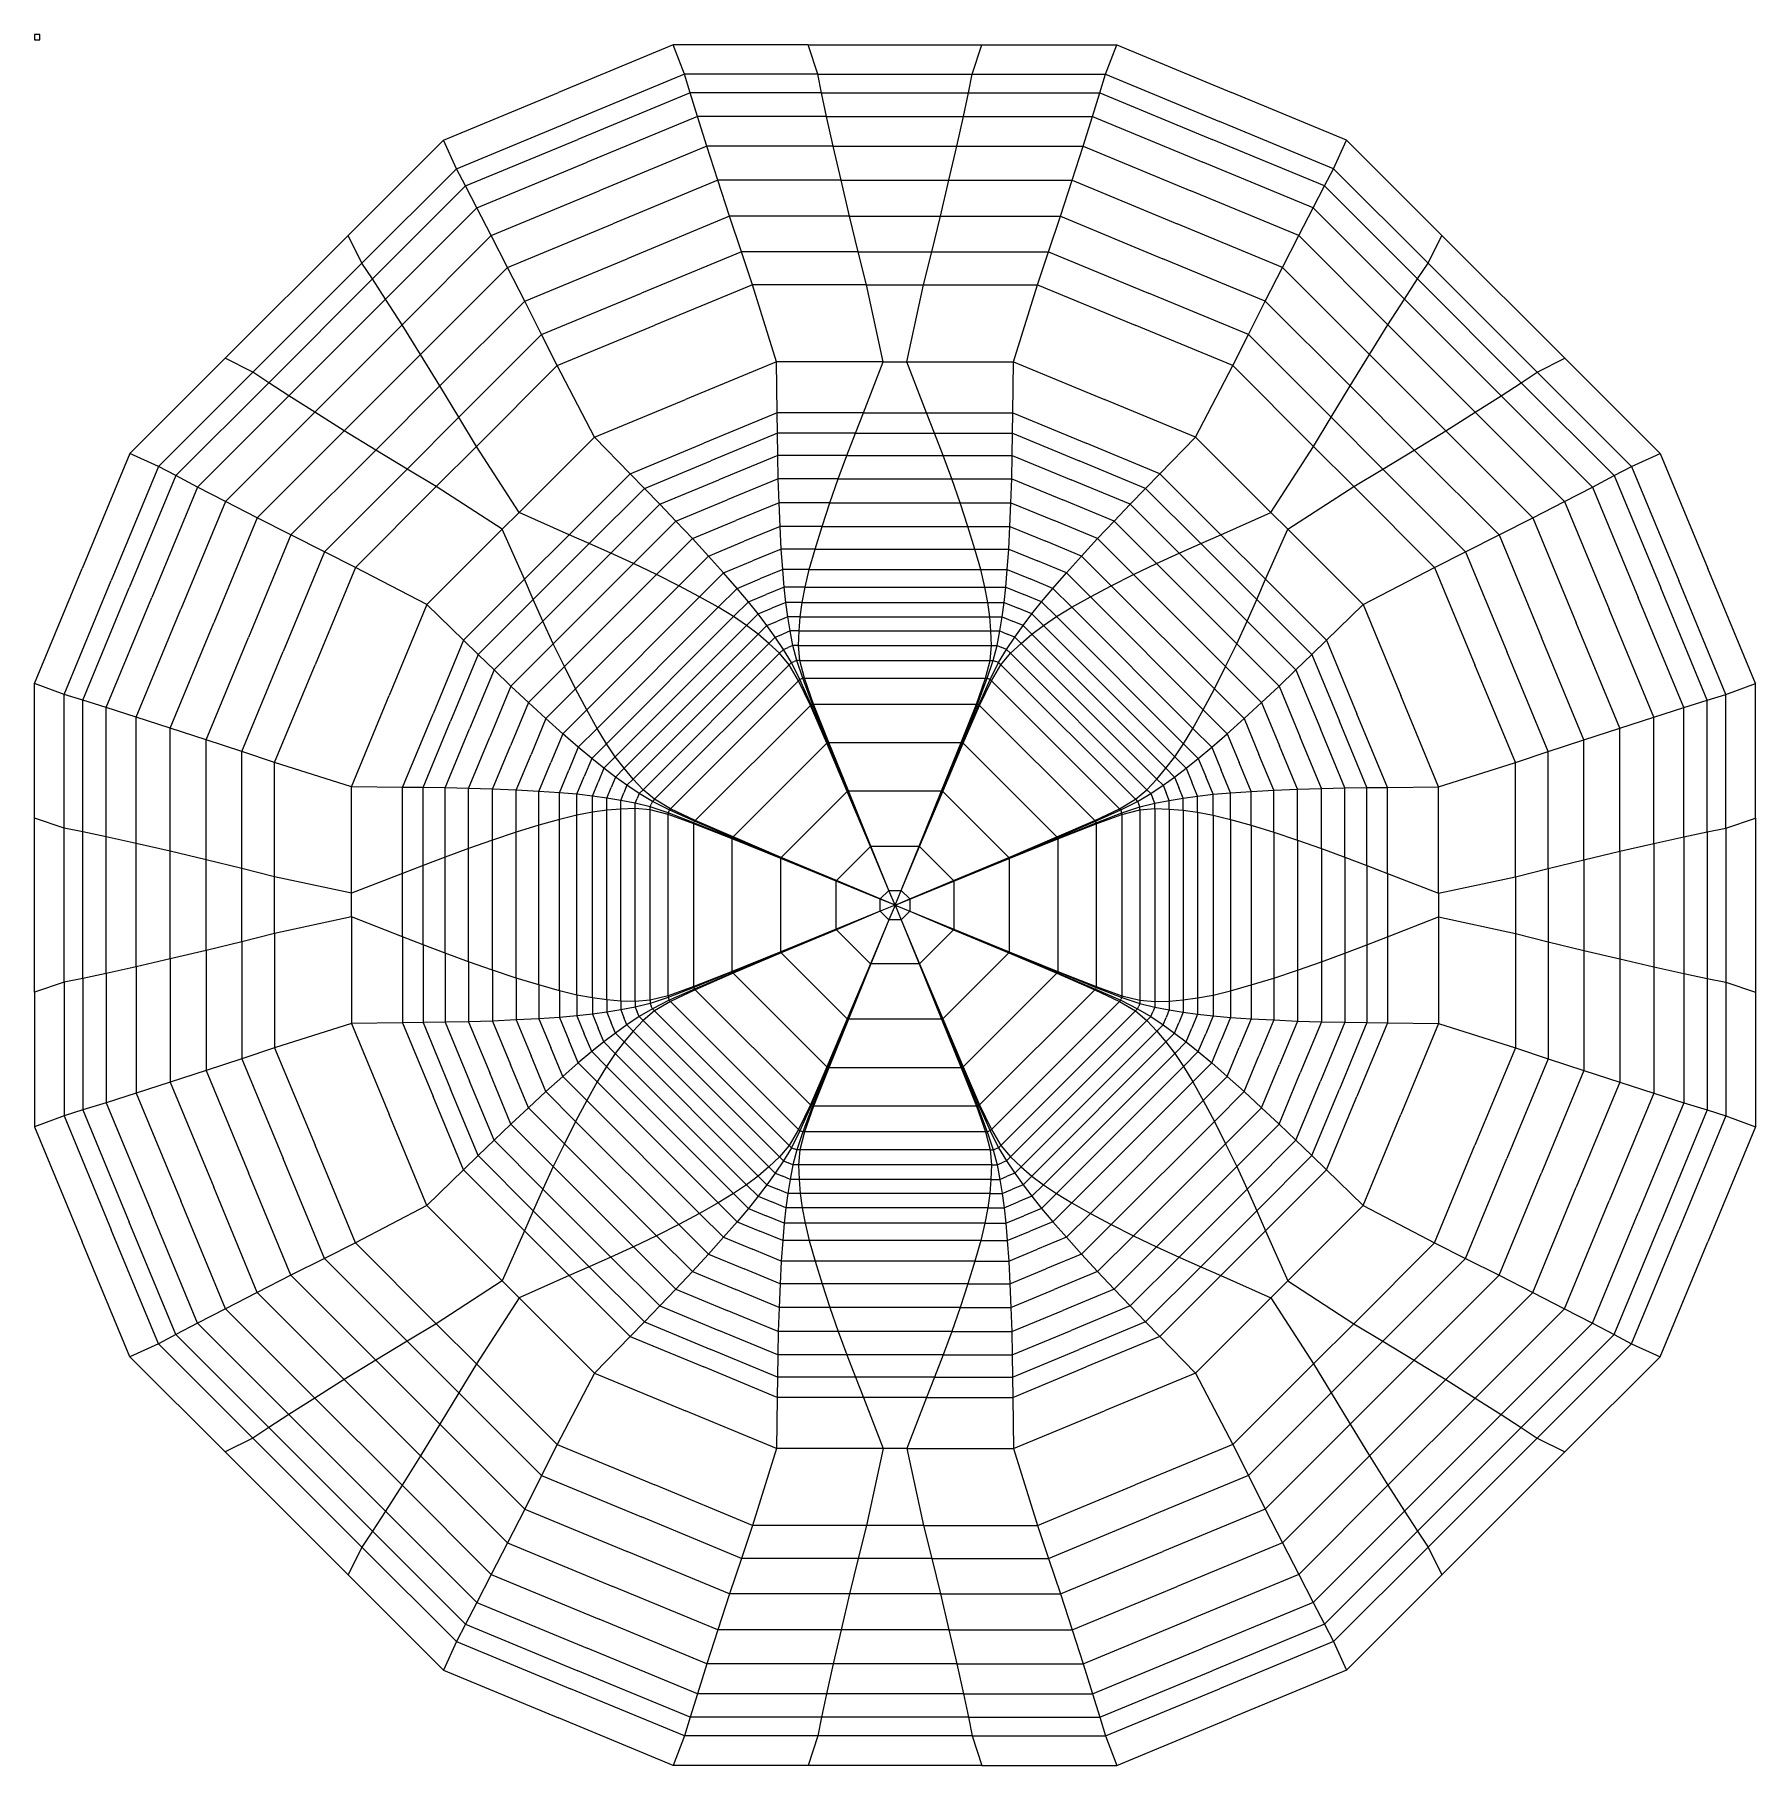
# Model space of a CAD drawing. Extents: x -1682 to 1682, y -1682 to 1702.
import ezdxf

# ---------------------------------------------------------------- set-up
doc = ezdxf.new("R2010")
doc.units = 0

msp = doc.modelspace()

# ---------------------------------------------------------------- linework, layer by layer
at = {"layer": 'CutLine', "color": 250, "linetype": 'CONTINUOUS'}
for p, q in [((-433.4, 1682.1), (-658.2, 1589)), ((-170, 1682.1), (-433.4, 1682.1)), ((-170, 1682.1), (170, 1682.1)), ((170, 1682.1), (433.4, 1682.1)), ((433.4, 1682.1), (658.2, 1589)), ((-883, 1495.9), (-658.2, 1589)), ((883, 1495.9), (658.2, 1589)), ((-1069.2, 1309.6), (-883, 1495.9)), ((1069.2, 1309.6), (883, 1495.9)), ((-1309.6, 1069.2), (-1069.2, 1309.6)), ((1069.2, 1309.6), (1309.6, 1069.2)), ((-1309.6, 1069.2), (-1495.9, 883)), ((1309.6, 1069.2), (1495.9, 883)), ((-1495.9, 883), (-1589, 658.2)), ((1495.9, 883), (1589, 658.2)), ((-1682.1, 433.4), (-1589, 658.2)), ((1682.1, 433.4), (1589, 658.2)), ((-1682.1, 170), (-1682.1, 433.4)), ((1682.1, 170), (1682.1, 433.4)), ((-1682.1, -170), (-1682.1, 170)), ((1682.1, 170), (1682.1, -170)), ((-1682.1, -170), (-1682.1, -433.4)), ((1682.1, -170), (1682.1, -433.4)), ((-1682.1, -433.4), (-1589, -658.2)), ((1682.1, -433.4), (1589, -658.2)), ((-1495.9, -883), (-1589, -658.2)), ((1495.9, -883), (1589, -658.2)), ((-1309.6, -1069.2), (-1495.9, -883)), ((1309.6, -1069.2), (1495.9, -883)), ((-1069.2, -1309.6), (-1309.6, -1069.2)), ((1309.6, -1069.2), (1069.2, -1309.6)), ((-1069.2, -1309.6), (-883, -1495.9)), ((1069.2, -1309.6), (883, -1495.9)), ((-883, -1495.9), (-658.2, -1589)), ((883, -1495.9), (658.2, -1589)), ((-433.4, -1682.1), (-658.2, -1589)), ((433.4, -1682.1), (658.2, -1589)), ((-170, -1682.1), (-433.4, -1682.1)), ((170, -1682.1), (-170, -1682.1)), ((170, -1682.1), (433.4, -1682.1))]:
    msp.add_line(p, q, dxfattribs=at)
at = {"layer": 'MountainLine', "color": 1, "linetype": 'CONTINUOUS'}
for p, q in [((-411.8, 1624.5), (-433.4, 1682.1)), ((411.8, 1624.5), (433.4, 1682.1)), ((-400.6, 1588.1), (-411.8, 1624.5)), ((-150.6, 1624.5), (-411.8, 1624.5)), ((150.6, 1624.5), (411.8, 1624.5)), ((400.6, 1588.1), (411.8, 1624.5)), ((-400.6, 1588.1), (-620.1, 1497.1)), ((-386.3, 1542.2), (-400.6, 1588.1)), ((-143.4, 1588.1), (143.4, 1588.1)), ((386.3, 1542.2), (400.6, 1588.1)), ((400.6, 1588.1), (620.1, 1497.1)), ((-386.3, 1542.2), (-601.8, 1452.9)), ((-367.6, 1483.8), (-386.3, 1542.2)), ((-133.7, 1542.2), (133.7, 1542.2)), ((367.6, 1483.8), (386.3, 1542.2)), ((386.3, 1542.2), (601.8, 1452.9)), ((-857.6, 1439.9), (-883, 1495.9)), ((-839.7, 1406.2), (-620.1, 1497.1)), ((839.7, 1406.2), (620.1, 1497.1)), ((857.6, 1439.9), (883, 1495.9)), ((-367.6, 1483.8), (-578.4, 1396.5)), ((-346.2, 1417.2), (-367.6, 1483.8)), ((-120.7, 1483.8), (120.7, 1483.8)), ((346.2, 1417.2), (367.6, 1483.8)), ((367.6, 1483.8), (578.4, 1396.5)), ((-1042.2, 1255.2), (-857.6, 1439.9)), ((-839.7, 1406.2), (-857.6, 1439.9)), ((-817.4, 1363.6), (-601.8, 1452.9)), ((817.4, 1363.6), (601.8, 1452.9)), ((839.7, 1406.2), (857.6, 1439.9)), ((1042.2, 1255.2), (857.6, 1439.9)), ((-817.4, 1363.6), (-839.7, 1406.2)), ((-789.2, 1309.1), (-578.4, 1396.5)), ((-346.2, 1417.2), (-551.7, 1332)), ((-323.3, 1346.9), (-346.2, 1417.2)), ((-105.3, 1417.2), (105.3, 1417.2)), ((323.3, 1346.9), (346.2, 1417.2)), ((346.2, 1417.2), (551.7, 1332)), ((789.2, 1309.1), (578.4, 1396.5)), ((817.4, 1363.6), (839.7, 1406.2)), ((-789.2, 1309.1), (-817.4, 1363.6)), ((789.2, 1309.1), (817.4, 1363.6)), ((-757.3, 1246.9), (-551.7, 1332)), ((-323.3, 1346.9), (-523.5, 1263.9)), ((-300.4, 1277.3), (-323.3, 1346.9)), ((-88.7, 1346.9), (88.7, 1346.9)), ((300.4, 1277.3), (323.3, 1346.9)), ((323.3, 1346.9), (523.5, 1263.9)), ((757.3, 1246.9), (551.7, 1332)), ((-757.3, 1246.9), (-789.2, 1309.1)), ((757.3, 1246.9), (789.2, 1309.1)), ((-723.8, 1181), (-523.5, 1263.9)), ((-300.4, 1277.3), (-495.6, 1196.4)), ((-278.9, 1212.8), (-300.4, 1277.3)), ((-71.7, 1277.3), (71.7, 1277.3)), ((278.9, 1212.8), (300.4, 1277.3)), ((300.4, 1277.3), (495.6, 1196.4)), ((723.8, 1181), (523.5, 1263.9)), ((-1224.3, 1021.5), (-1021.5, 1224.3)), ((-723.8, 1181), (-757.3, 1246.9)), ((723.8, 1181), (757.3, 1246.9)), ((1021.5, 1224.3), (1224.3, 1021.5)), ((-1185.1, 996), (-996, 1185.1)), ((-690.8, 1115.6), (-495.6, 1196.4)), ((-231.6, 1062.5), (-278.9, 1212.8)), ((-55.4, 1212.8), (-278.9, 1212.8)), ((55.4, 1212.8), (278.9, 1212.8)), ((231.6, 1062.5), (278.9, 1212.8)), ((690.8, 1115.6), (495.6, 1196.4)), ((996, 1185.1), (1185.1, 996)), ((-690.8, 1115.6), (-723.8, 1181)), ((690.8, 1115.6), (723.8, 1181)), ((-1134.5, 963.8), (-963.8, 1134.5)), ((963.8, 1134.5), (1134.5, 963.8)), ((-660.4, 1054.8), (-690.8, 1115.6)), ((660.4, 1054.8), (690.8, 1115.6)), ((-1076.6, 927.6), (-927.6, 1076.6)), ((-818.4, 896.8), (-660.4, 1054.8)), ((-587.5, 915.1), (-660.4, 1054.8)), ((-230.2, 962.6), (-231.6, 1062.5)), ((-23.2, 1062.5), (-231.6, 1062.5)), ((23.2, 1062.5), (231.6, 1062.5)), ((230.2, 962.6), (231.6, 1062.5)), ((587.5, 915.1), (660.4, 1054.8)), ((818.4, 896.8), (660.4, 1054.8)), ((927.6, 1076.6), (1076.6, 927.6)), ((-1255.2, 1042.2), (-1439.9, 857.6)), ((1255.2, 1042.2), (1439.9, 857.6)), ((-1015.1, 889.7), (-889.7, 1015.1)), ((889.7, 1015.1), (1015.1, 889.7)), ((-953.9, 852.5), (-852.5, 953.9)), ((-229.8, 922.7), (-230.2, 962.6)), ((-61.8, 962.6), (-230.2, 962.6)), ((61.8, 962.6), (230.2, 962.6)), ((229.8, 922.7), (230.2, 962.6)), ((852.5, 953.9), (953.9, 852.5)), ((-734.9, 767.7), (-587.5, 915.1)), ((-517.8, 843.4), (-587.5, 915.1)), ((-229.8, 922.7), (-359.9, 868.8)), ((-229.1, 879.4), (-229.8, 922.7)), ((-77.4, 922.7), (77.4, 922.7)), ((229.1, 879.4), (229.8, 922.7)), ((229.8, 922.7), (359.9, 868.8)), ((517.8, 843.4), (587.5, 915.1)), ((734.9, 767.7), (587.5, 915.1)), ((-1439.9, 857.6), (-1495.9, 883)), ((1439.9, 857.6), (1495.9, 883)), ((-1406.2, 839.7), (-1439.9, 857.6)), ((-489.9, 814.9), (-359.9, 868.8)), ((-229.1, 879.4), (-344.5, 831.6)), ((-228.1, 833.8), (-229.1, 879.4)), ((-94, 879.4), (94, 879.4)), ((228.1, 833.8), (229.1, 879.4)), ((229.1, 879.4), (344.5, 831.6)), ((489.9, 814.9), (359.9, 868.8)), ((1406.2, 839.7), (1439.9, 857.6)), ((-1406.2, 839.7), (-1497.1, 620.1)), ((-1363.6, 817.4), (-1452.9, 601.8)), ((-1363.6, 817.4), (-1406.2, 839.7)), ((-1309.1, 789.2), (-1363.6, 817.4)), ((-896.8, 818.4), (-1054.8, 660.4)), ((-637, 724.3), (-517.8, 843.4)), ((-489.9, 814.9), (-517.8, 843.4)), ((-459.8, 783.8), (-489.9, 814.9)), ((-459.8, 783.8), (-344.5, 831.6)), ((-228.1, 833.8), (-328.2, 792.4)), ((-226.6, 786.9), (-228.1, 833.8)), ((-110.8, 833.8), (110.8, 833.8)), ((226.6, 786.9), (228.1, 833.8)), ((228.1, 833.8), (328.2, 792.4)), ((459.8, 783.8), (344.5, 831.6)), ((459.8, 783.8), (489.9, 814.9)), ((489.9, 814.9), (517.8, 843.4)), ((637, 724.3), (517.8, 843.4)), ((896.8, 818.4), (1054.8, 660.4)), ((1309.1, 789.2), (1363.6, 817.4)), ((1363.6, 817.4), (1406.2, 839.7)), ((1363.6, 817.4), (1452.9, 601.8)), ((1406.2, 839.7), (1497.1, 620.1)), ((-1309.1, 789.2), (-1396.5, 578.4)), ((-1246.9, 757.3), (-1309.1, 789.2)), ((-428.3, 750.9), (-459.8, 783.8)), ((-428.3, 750.9), (-328.2, 792.4)), ((-226.6, 786.9), (-311.4, 751.8)), ((-224.6, 740.5), (-226.6, 786.9)), ((-127.2, 786.9), (127.2, 786.9)), ((224.6, 740.5), (226.6, 786.9)), ((226.6, 786.9), (311.4, 751.8)), ((428.3, 750.9), (328.2, 792.4)), ((428.3, 750.9), (459.8, 783.8)), ((1246.9, 757.3), (1309.1, 789.2)), ((1309.1, 789.2), (1396.5, 578.4)), ((-1246.9, 757.3), (-1332, 551.7)), ((-1181, 723.8), (-1246.9, 757.3)), ((-396.2, 716.7), (-428.3, 750.9)), ((-396.2, 716.7), (-311.4, 751.8)), ((396.2, 716.7), (311.4, 751.8)), ((396.2, 716.7), (428.3, 750.9)), ((1181, 723.8), (1246.9, 757.3)), ((1246.9, 757.3), (1332, 551.7)), ((-1181, 723.8), (-1263.9, 523.5)), ((-1115.6, 690.8), (-1181, 723.8)), ((-767.7, 734.9), (-915.1, 587.5)), ((-364.7, 682.4), (-396.2, 716.7)), ((-364.7, 682.4), (-294.7, 711.4)), ((-224.6, 740.5), (-294.7, 711.4)), ((-222.3, 696.2), (-224.6, 740.5)), ((-142.6, 740.5), (142.6, 740.5)), ((222.3, 696.2), (224.6, 740.5)), ((224.6, 740.5), (294.7, 711.4)), ((364.7, 682.4), (294.7, 711.4)), ((364.7, 682.4), (396.2, 716.7)), ((767.7, 734.9), (915.1, 587.5)), ((1115.6, 690.8), (1181, 723.8)), ((1181, 723.8), (1263.9, 523.5)), ((-1115.6, 690.8), (-1196.4, 495.6)), ((-1054.8, 660.4), (-1115.6, 690.8)), ((-707.2, 597.7), (-597.7, 707.2)), ((-688.3, 555.3), (-555.3, 688.3)), ((-335.1, 649.5), (-364.7, 682.4)), ((-222.3, 696.2), (-278.7, 672.9)), ((-219.6, 656.1), (-222.3, 696.2)), ((-156.2, 696.2), (156.2, 696.2)), ((219.6, 656.1), (222.3, 696.2)), ((222.3, 696.2), (278.7, 672.9)), ((335.1, 649.5), (364.7, 682.4)), ((555.3, 688.3), (688.3, 555.3)), ((597.7, 707.2), (707.2, 597.7)), ((1054.8, 660.4), (1115.6, 690.8)), ((1115.6, 690.8), (1196.4, 495.6)), ((-915.1, 587.5), (-1054.8, 660.4)), ((-668, 511.2), (-511.2, 668)), ((-646.4, 466.5), (-466.5, 646.4)), ((-335.1, 649.5), (-278.7, 672.9)), ((-308.7, 619.3), (-335.1, 649.5)), ((-219.6, 656.1), (-264.1, 637.7)), ((-216.7, 621.9), (-219.6, 656.1)), ((-167.5, 656.1), (167.5, 656.1)), ((216.7, 621.9), (219.6, 656.1)), ((219.6, 656.1), (264.1, 637.7)), ((335.1, 649.5), (278.7, 672.9)), ((308.7, 619.3), (335.1, 649.5)), ((466.5, 646.4), (646.4, 466.5)), ((511.2, 668), (668, 511.2)), ((915.1, 587.5), (1054.8, 660.4)), ((-1588.1, 400.6), (-1497.1, 620.1)), ((-724.3, 637), (-843.4, 517.8)), ((-624.4, 422.8), (-422.8, 624.4)), ((-308.7, 619.3), (-264.1, 637.7)), ((-286.5, 593), (-308.7, 619.3)), ((-216.7, 621.9), (-251.6, 607.5)), ((-213.3, 591.7), (-216.7, 621.9)), ((-175.8, 621.9), (175.8, 621.9)), ((213.3, 591.7), (216.7, 621.9)), ((216.7, 621.9), (251.6, 607.5)), ((308.7, 619.3), (264.1, 637.7)), ((286.5, 593), (308.7, 619.3)), ((422.8, 624.4), (624.4, 422.8)), ((724.3, 637), (843.4, 517.8)), ((1588.1, 400.6), (1497.1, 620.1)), ((-1542.2, 386.3), (-1452.9, 601.8)), ((-1483.8, 367.6), (-1396.5, 578.4)), ((-843.4, 517.8), (-915.1, 587.5)), ((-602.8, 381.9), (-381.9, 602.8)), ((-582.4, 345.5), (-345.5, 582.4)), ((-286.5, 593), (-251.6, 607.5)), ((-267.6, 569.3), (-286.5, 593)), ((-267.6, 569.3), (-240.5, 580.5)), ((-213.3, 591.7), (-240.5, 580.5)), ((-209.4, 563.7), (-213.3, 591.7)), ((-181.6, 591.7), (181.6, 591.7)), ((209.4, 563.7), (213.3, 591.7)), ((213.3, 591.7), (240.5, 580.5)), ((267.6, 569.3), (240.5, 580.5)), ((286.5, 593), (251.6, 607.5)), ((267.6, 569.3), (286.5, 593)), ((345.5, 582.4), (582.4, 345.5)), ((381.9, 602.8), (602.8, 381.9)), ((843.4, 517.8), (915.1, 587.5)), ((1483.8, 367.6), (1396.5, 578.4)), ((1542.2, 386.3), (1452.9, 601.8)), ((-1417.2, 346.2), (-1332, 551.7)), ((-564.1, 315.5), (-315.5, 564.1)), ((-546.8, 290), (-290, 546.8)), ((-250.5, 546.7), (-267.6, 569.3)), ((-250.5, 546.7), (-230, 555.2)), ((-234.3, 524), (-250.5, 546.7)), ((-209.4, 563.7), (-230, 555.2)), ((-204.8, 536.2), (-209.4, 563.7)), ((-185.4, 563.7), (185.4, 563.7)), ((204.8, 536.2), (209.4, 563.7)), ((209.4, 563.7), (230, 555.2)), ((250.5, 546.7), (230, 555.2)), ((234.3, 524), (250.5, 546.7)), ((250.5, 546.7), (267.6, 569.3)), ((290, 546.8), (546.8, 290)), ((315.5, 564.1), (564.1, 315.5)), ((1417.2, 346.2), (1332, 551.7)), ((-1346.9, 323.3), (-1263.9, 523.5)), ((-814.9, 489.9), (-843.4, 517.8)), ((-529.7, 267.5), (-267.5, 529.7)), ((-511.8, 246.5), (-246.5, 511.8)), ((-234.3, 524), (-219.6, 530.1)), ((-218, 500.1), (-234.3, 524)), ((-204.8, 536.2), (-219.6, 530.1)), ((-199.5, 507.8), (-208.7, 503.9)), ((-199.5, 507.8), (-204.8, 536.2)), ((-192.2, 478.6), (-199.5, 507.8)), ((-188.7, 507.8), (188.7, 507.8)), ((-187.6, 536.2), (187.6, 536.2)), ((192.2, 478.6), (199.5, 507.8)), ((199.5, 507.8), (204.8, 536.2)), ((199.5, 507.8), (208.7, 503.9)), ((204.8, 536.2), (219.6, 530.1)), ((218, 500.1), (234.3, 524)), ((234.3, 524), (219.6, 530.1)), ((246.5, 511.8), (511.8, 246.5)), ((267.5, 529.7), (529.7, 267.5)), ((814.9, 489.9), (843.4, 517.8)), ((1346.9, 323.3), (1263.9, 523.5)), ((-1277.3, 300.4), (-1196.4, 495.6)), ((-814.9, 489.9), (-868.8, 359.9)), ((-783.8, 459.8), (-814.9, 489.9)), ((-492.5, 225.6), (-225.6, 492.5)), ((-218, 500.1), (-208.7, 503.9)), ((-202.5, 474.3), (-218, 500.1)), ((-202.5, 474.3), (-197.4, 476.4)), ((-186, 441.2), (-202.5, 474.3)), ((-192.2, 478.6), (-197.4, 476.4)), ((-180.4, 443.5), (-192.2, 478.6)), ((-186.1, 478.6), (186.1, 478.6)), ((180.4, 443.5), (192.2, 478.6)), ((186, 441.2), (202.5, 474.3)), ((192.2, 478.6), (197.4, 476.4)), ((202.5, 474.3), (197.4, 476.4)), ((202.5, 474.3), (218, 500.1)), ((218, 500.1), (208.7, 503.9)), ((225.6, 492.5), (492.5, 225.6)), ((783.8, 459.8), (814.9, 489.9)), ((814.9, 489.9), (868.8, 359.9)), ((1277.3, 300.4), (1196.4, 495.6)), ((-783.8, 459.8), (-831.6, 344.5)), ((-750.9, 428.3), (-783.8, 459.8)), ((-470, 206.9), (-206.9, 470)), ((-186, 441.2), (-183.2, 442.3)), ((-164.1, 391.8), (-186, 441.2)), ((-180.4, 443.5), (-183.2, 442.3)), ((-161, 393.1), (-180.4, 443.5)), ((-177.1, 443.5), (177.1, 443.5)), ((161, 393.1), (180.4, 443.5)), ((164.1, 391.8), (186, 441.2)), ((180.4, 443.5), (183.2, 442.3)), ((186, 441.2), (183.2, 442.3)), ((206.9, 470), (470, 206.9)), ((750.9, 428.3), (783.8, 459.8)), ((783.8, 459.8), (831.6, 344.5)), ((-1624.5, 411.8), (-1682.1, 433.4)), ((-1588.1, 400.6), (-1624.5, 411.8)), ((-1624.5, 150.6), (-1624.5, 411.8)), ((-750.9, 428.3), (-792.4, 328.2)), ((-716.7, 396.2), (-750.9, 428.3)), ((-438.8, 188.4), (-188.4, 438.8)), ((188.4, 438.8), (438.8, 188.4)), ((716.7, 396.2), (750.9, 428.3)), ((750.9, 428.3), (792.4, 328.2)), ((1588.1, 400.6), (1624.5, 411.8)), ((1624.5, 411.8), (1682.1, 433.4)), ((1624.5, 150.6), (1624.5, 411.8)), ((-1542.2, 386.3), (-1588.1, 400.6)), ((-1483.8, 367.6), (-1542.2, 386.3)), ((-716.7, 396.2), (-751.8, 311.4)), ((-682.4, 364.7), (-716.7, 396.2)), ((-390.4, 165.4), (-165.4, 390.4)), ((-164.1, 391.8), (-162.5, 392.4)), ((-132.5, 317.3), (-164.1, 391.8)), ((-161, 393.1), (-162.5, 392.4)), ((-130.6, 318.1), (-161, 393.1)), ((-159.1, 393.1), (159.1, 393.1)), ((130.6, 318.1), (161, 393.1)), ((132.5, 317.3), (164.1, 391.8)), ((161, 393.1), (162.5, 392.4)), ((164.1, 391.8), (162.5, 392.4)), ((165.4, 390.4), (390.4, 165.4)), ((682.4, 364.7), (716.7, 396.2)), ((716.7, 396.2), (751.8, 311.4)), ((1483.8, 367.6), (1542.2, 386.3)), ((1542.2, 386.3), (1588.1, 400.6)), ((-1417.2, 346.2), (-1483.8, 367.6)), ((-1346.9, 323.3), (-1417.2, 346.2)), ((-922.7, 229.8), (-868.8, 359.9)), ((-879.4, 229.1), (-831.6, 344.5)), ((-682.4, 364.7), (-711.4, 294.7)), ((-649.5, 335.1), (-682.4, 364.7)), ((649.5, 335.1), (682.4, 364.7)), ((682.4, 364.7), (711.4, 294.7)), ((879.4, 229.1), (831.6, 344.5)), ((922.7, 229.8), (868.8, 359.9)), ((1346.9, 323.3), (1417.2, 346.2)), ((1417.2, 346.2), (1483.8, 367.6)), ((-1277.3, 300.4), (-1346.9, 323.3)), ((-833.8, 228.1), (-792.4, 328.2)), ((-786.9, 226.6), (-751.8, 311.4)), ((-649.5, 335.1), (-672.9, 278.7)), ((-619.3, 308.7), (-649.5, 335.1)), ((-619.3, 308.7), (-637.7, 264.1)), ((-593, 286.5), (-619.3, 308.7)), ((-316.5, 133.3), (-133.3, 316.5)), ((-132.5, 317.3), (-131.6, 317.7)), ((-93, 222.8), (-132.5, 317.3)), ((-130.6, 318.1), (-131.6, 317.7)), ((-91.8, 223.3), (-130.6, 318.1)), ((-129.5, 318.1), (129.5, 318.1)), ((91.8, 223.3), (130.6, 318.1)), ((93, 222.8), (132.5, 317.3)), ((130.6, 318.1), (131.6, 317.7)), ((132.5, 317.3), (131.6, 317.7)), ((133.3, 316.5), (316.5, 133.3)), ((593, 286.5), (619.3, 308.7)), ((619.3, 308.7), (649.5, 335.1)), ((619.3, 308.7), (637.7, 264.1)), ((649.5, 335.1), (672.9, 278.7)), ((786.9, 226.6), (751.8, 311.4)), ((833.8, 228.1), (792.4, 328.2)), ((1277.3, 300.4), (1346.9, 323.3)), ((-1212.8, 278.9), (-1277.3, 300.4)), ((-1062.5, 231.6), (-1212.8, 278.9)), ((-1212.8, 55.4), (-1212.8, 278.9)), ((-740.5, 224.6), (-711.4, 294.7)), ((-696.2, 222.3), (-672.9, 278.7)), ((-593, 286.5), (-607.5, 251.6)), ((-569.3, 267.6), (-593, 286.5)), ((569.3, 267.6), (593, 286.5)), ((593, 286.5), (607.5, 251.6)), ((696.2, 222.3), (672.9, 278.7)), ((740.5, 224.6), (711.4, 294.7)), ((1062.5, 231.6), (1212.8, 278.9)), ((1212.8, 278.9), (1277.3, 300.4)), ((1212.8, 55.4), (1212.8, 278.9)), ((-656.1, 219.6), (-637.7, 264.1)), ((-621.9, 216.7), (-607.5, 251.6)), ((-591.7, 213.3), (-580.5, 240.5)), ((-569.3, 267.6), (-580.5, 240.5)), ((-546.7, 250.5), (-569.3, 267.6)), ((-546.7, 250.5), (-555.2, 230)), ((-524, 234.3), (-546.7, 250.5)), ((524, 234.3), (546.7, 250.5)), ((546.7, 250.5), (569.3, 267.6)), ((546.7, 250.5), (555.2, 230)), ((569.3, 267.6), (580.5, 240.5)), ((591.7, 213.3), (580.5, 240.5)), ((621.9, 216.7), (607.5, 251.6)), ((656.1, 219.6), (637.7, 264.1)), ((-962.6, 230.2), (-1062.5, 231.6)), ((-1062.5, 23.2), (-1062.5, 231.6)), ((-922.7, 229.8), (-962.6, 230.2)), ((-962.6, 61.8), (-962.6, 230.2)), ((-879.4, 229.1), (-922.7, 229.8)), ((-833.8, 228.1), (-879.4, 229.1)), ((-786.9, 226.6), (-833.8, 228.1)), ((-740.5, 224.6), (-786.9, 226.6)), ((-696.2, 222.3), (-740.5, 224.6)), ((-656.1, 219.6), (-696.2, 222.3)), ((-621.9, 216.7), (-656.1, 219.6)), ((-591.7, 213.3), (-621.9, 216.7)), ((-563.7, 209.4), (-591.7, 213.3)), ((-563.7, 209.4), (-555.2, 230)), ((-536.2, 204.8), (-563.7, 209.4)), ((-536.2, 204.8), (-530.1, 219.6)), ((-507.8, 199.5), (-536.2, 204.8)), ((-524, 234.3), (-530.1, 219.6)), ((-500.1, 218), (-524, 234.3)), ((-507.8, 199.5), (-503.9, 208.7)), ((-500.1, 218), (-503.9, 208.7)), ((-474.3, 202.5), (-500.1, 218)), ((-222.4, 93.4), (-93.4, 222.4)), ((-93, 222.8), (-92.4, 223.1)), ((-47.9, 114.8), (-93, 222.8)), ((-91.8, 223.3), (-92.4, 223.1)), ((-47.4, 115), (-91.8, 223.3)), ((-91.2, 223.3), (91.2, 223.3)), ((47.4, 115), (91.8, 223.3)), ((47.9, 114.8), (93, 222.8)), ((91.8, 223.3), (92.4, 223.1)), ((93, 222.8), (92.4, 223.1)), ((93.4, 222.4), (222.4, 93.4)), ((474.3, 202.5), (500.1, 218)), ((500.1, 218), (524, 234.3)), ((500.1, 218), (503.9, 208.7)), ((507.8, 199.5), (503.9, 208.7)), ((507.8, 199.5), (536.2, 204.8)), ((524, 234.3), (530.1, 219.6)), ((536.2, 204.8), (530.1, 219.6)), ((536.2, 204.8), (563.7, 209.4)), ((563.7, 209.4), (555.2, 230)), ((563.7, 209.4), (591.7, 213.3)), ((591.7, 213.3), (621.9, 216.7)), ((621.9, 216.7), (656.1, 219.6)), ((656.1, 219.6), (696.2, 222.3)), ((696.2, 222.3), (740.5, 224.6)), ((740.5, 224.6), (786.9, 226.6)), ((786.9, 226.6), (833.8, 228.1)), ((833.8, 228.1), (879.4, 229.1)), ((879.4, 229.1), (922.7, 229.8)), ((922.7, 229.8), (962.6, 230.2)), ((962.6, 230.2), (1062.5, 231.6)), ((962.6, 61.8), (962.6, 230.2)), ((1062.5, 23.2), (1062.5, 231.6)), ((-621.9, -175.8), (-621.9, 175.8)), ((-591.7, -181.6), (-591.7, 181.6)), ((-563.7, -185.4), (-563.7, 185.4)), ((-536.2, -187.6), (-536.2, 187.6)), ((-478.6, 192.2), (-507.8, 199.5)), ((-507.8, -188.7), (-507.8, 188.7)), ((-478.6, 192.2), (-476.4, 197.4)), ((-443.5, 180.4), (-478.6, 192.2)), ((-478.6, -186.1), (-478.6, 186.1)), ((-474.3, 202.5), (-476.4, 197.4)), ((-441.2, 186), (-474.3, 202.5)), ((-443.5, 180.4), (-442.3, 183.2)), ((-393.1, 161), (-443.5, 180.4)), ((-443.5, -177.1), (-443.5, 177.1)), ((-441.2, 186), (-442.3, 183.2)), ((-391.8, 164.1), (-441.2, 186)), ((391.8, 164.1), (441.2, 186)), ((393.1, 161), (443.5, 180.4)), ((441.2, 186), (474.3, 202.5)), ((441.2, 186), (442.3, 183.2)), ((443.5, 180.4), (442.3, 183.2)), ((443.5, 180.4), (478.6, 192.2)), ((443.5, 177.1), (443.5, -177.1)), ((474.3, 202.5), (476.4, 197.4)), ((478.6, 192.2), (476.4, 197.4)), ((478.6, 192.2), (507.8, 199.5)), ((478.6, 186.1), (478.6, -186.1)), ((507.8, 188.7), (507.8, -188.7)), ((536.2, 187.6), (536.2, -187.6)), ((563.7, 185.4), (563.7, -185.4)), ((591.7, 181.6), (591.7, -181.6)), ((621.9, 175.8), (621.9, -175.8)), ((-1588.1, -143.4), (-1588.1, 143.4)), ((-740.5, -142.6), (-740.5, 142.6)), ((-696.2, -156.2), (-696.2, 156.2)), ((-656.1, -167.5), (-656.1, 167.5)), ((-393.1, 161), (-392.4, 162.5)), ((-318.1, 130.6), (-393.1, 161)), ((-393.1, -159.1), (-393.1, 159.1)), ((-391.8, 164.1), (-392.4, 162.5)), ((-317.3, 132.5), (-391.8, 164.1)), ((317.3, 132.5), (391.8, 164.1)), ((318.1, 130.6), (393.1, 161)), ((391.8, 164.1), (392.4, 162.5)), ((393.1, 161), (392.4, 162.5)), ((393.1, 159.1), (393.1, -159.1)), ((656.1, 167.5), (656.1, -167.5)), ((696.2, 156.2), (696.2, -156.2)), ((740.5, 142.6), (740.5, -142.6)), ((1588.1, 143.4), (1588.1, -143.4)), ((-1542.2, -133.7), (-1542.2, 133.7)), ((-1483.8, -120.7), (-1483.8, 120.7)), ((-1417.2, -105.3), (-1417.2, 105.3)), ((-833.8, -110.8), (-833.8, 110.8)), ((-786.9, -127.2), (-786.9, 127.2)), ((-318.1, 130.6), (-317.7, 131.6)), ((-223.3, 91.8), (-318.1, 130.6)), ((-318.1, -129.5), (-318.1, 129.5)), ((-317.3, 132.5), (-317.7, 131.6)), ((-222.8, 93), (-317.3, 132.5)), ((-114.6, 48.1), (-48.1, 114.6)), ((-47.9, 114.8), (-47.6, 114.9)), ((-12, 28.7), (-47.9, 114.8)), ((-47.4, 115), (-47.6, 114.9)), ((-11.8, 28.8), (-47.4, 115)), ((-47, 115), (47, 115)), ((11.8, 28.8), (47.4, 115)), ((12, 28.7), (47.9, 114.8)), ((47.4, 115), (47.6, 114.9)), ((47.9, 114.8), (47.6, 114.9)), ((48.1, 114.6), (114.6, 48.1)), ((222.8, 93), (317.3, 132.5)), ((223.3, 91.8), (318.1, 130.6)), ((317.3, 132.5), (317.7, 131.6)), ((318.1, 130.6), (317.7, 131.6)), ((318.1, 129.5), (318.1, -129.5)), ((786.9, 127.2), (786.9, -127.2)), ((833.8, 110.8), (833.8, -110.8)), ((1417.2, 105.3), (1417.2, -105.3)), ((1483.8, 120.7), (1483.8, -120.7)), ((1542.2, 133.7), (1542.2, -133.7)), ((-1346.9, -88.7), (-1346.9, 88.7)), ((-1277.3, -71.7), (-1277.3, 71.7)), ((-922.7, -77.4), (-922.7, 77.4)), ((-879.4, -94), (-879.4, 94)), ((-223.3, 91.8), (-223.1, 92.4)), ((-115, 47.4), (-223.3, 91.8)), ((-223.3, -91.2), (-223.3, 91.2)), ((-222.8, 93), (-223.1, 92.4)), ((-114.8, 47.9), (-222.8, 93)), ((114.8, 47.9), (222.8, 93)), ((115, 47.4), (223.3, 91.8)), ((222.8, 93), (223.1, 92.4)), ((223.3, 91.8), (223.1, 92.4)), ((223.3, 91.2), (223.3, -91.2)), ((879.4, 94), (879.4, -94)), ((922.7, 77.4), (922.7, -77.4)), ((1277.3, 71.7), (1277.3, -71.7)), ((1346.9, 88.7), (1346.9, -88.7)), ((-115, 47.4), (-114.9, 47.6)), ((-28.8, 11.8), (-115, 47.4)), ((-115, -47), (-115, 47)), ((-114.8, 47.9), (-114.9, 47.6)), ((-28.7, 12), (-114.8, 47.9)), ((28.7, 12), (114.8, 47.9)), ((28.8, 11.8), (115, 47.4)), ((114.8, 47.9), (114.9, 47.6)), ((115, 47.4), (114.9, 47.6)), ((115, 47), (115, -47)), ((-28.8, 11.8), (-28.7, 11.9)), ((0, 0), (-28.8, 11.8)), ((-28.8, -11.8), (-28.8, 11.8)), ((0, 0), (-28.8, -11.8)), ((-28.7, 12), (-12, 28.7)), ((0, 0), (-28.7, 12)), ((-28.7, 12), (-28.7, 11.9)), ((0, 0), (-28.7, -12)), ((0, 0), (-12, 28.7)), ((-12, 28.7), (-11.9, 28.7)), ((0, 0), (-12, -28.7)), ((-11.8, 28.8), (-11.9, 28.7)), ((0, 0), (-11.8, 28.8)), ((-11.8, 28.8), (11.8, 28.8)), ((0, 0), (-11.8, -28.8)), ((0, 0), (11.8, 28.8)), ((0, 0), (12, 28.7)), ((0, 0), (28.7, 12)), ((0, 0), (28.8, 11.8)), ((0, 0), (0, 0)), ((0, 0), (0, 0)), ((0, 0), (0, 0)), ((0, 0), (0, 0)), ((0, 0), (0, 0)), ((0, 0), (0, 0)), ((0, 0), (0, 0)), ((0, 0), (0, 0)), ((0, 0), (0, 0)), ((0, 0), (0, 0)), ((0, 0), (0, 0)), ((0, 0), (0, 0)), ((0, 0), (0, 0)), ((0, 0), (0, 0)), ((0, 0), (0, 0)), ((0, 0), (0, 0)), ((0, 0), (0, 0)), ((0, 0), (0, 0)), ((0, 0), (0, 0)), ((0, 0), (0, 0)), ((0, 0), (0, 0)), ((0, 0), (0, 0)), ((0, 0), (0, 0)), ((0, 0), (0, 0)), ((0, 0), (28.8, -11.8)), ((0, 0), (0, 0)), ((0, 0), (0, 0)), ((0, 0), (0, 0)), ((0, 0), (0, 0)), ((0, 0), (0, 0)), ((0, 0), (0, 0)), ((0, 0), (0, 0)), ((0, 0), (0, 0)), ((0, 0), (28.7, -12)), ((0, 0), (12, -28.7)), ((0, 0), (0, 0)), ((0, 0), (0, 0)), ((0, 0), (0, 0)), ((0, 0), (0, 0)), ((0, 0), (0, 0)), ((0, 0), (0, 0)), ((0, 0), (0, 0)), ((0, 0), (0, 0)), ((0, 0), (11.8, -28.8)), ((0, 0), (0, 0)), ((0, 0), (0, 0)), ((0, 0), (0, 0)), ((0, 0), (0, 0)), ((0, 0), (0, 0)), ((0, 0), (0, 0)), ((0, 0), (0, 0)), ((0, 0), (0, 0)), ((0, 0), (0, 0)), ((0, 0), (0, 0)), ((0, 0), (0, 0)), ((0, 0), (0, 0)), ((0, 0), (0, 0)), ((0, 0), (0, 0)), ((0, 0), (0, 0)), ((0, 0), (0, 0)), ((0, 0), (0, 0)), ((0, 0), (0, 0)), ((0, 0), (0, 0)), ((0, 0), (0, 0)), ((0, 0), (0, 0)), ((0, 0), (0, 0)), ((0, 0), (0, 0)), ((0, 0), (0, 0)), ((11.8, 28.8), (11.9, 28.7)), ((12, 28.7), (11.9, 28.7)), ((12, 28.7), (28.7, 12)), ((28.7, 12), (28.7, 11.9)), ((28.8, 11.8), (28.7, 11.9)), ((28.8, 11.8), (28.8, -11.8)), ((-1062.5, -23.2), (-1062.5, -231.6)), ((-28.8, -11.8), (-115, -47.4)), ((-28.7, -12), (-114.8, -47.9)), ((-12, -28.7), (-47.9, -114.8)), ((-11.8, -28.8), (-47.4, -115)), ((-28.8, -11.8), (-28.7, -11.9)), ((-28.7, -12), (-28.7, -11.9)), ((-12, -28.7), (-28.7, -12)), ((-12, -28.7), (-11.9, -28.7)), ((-11.8, -28.8), (-11.9, -28.7)), ((11.8, -28.8), (-11.8, -28.8)), ((11.8, -28.8), (11.9, -28.7)), ((11.8, -28.8), (47.4, -115)), ((12, -28.7), (11.9, -28.7)), ((28.7, -12), (12, -28.7)), ((12, -28.7), (47.9, -114.8)), ((28.8, -11.8), (28.7, -11.9)), ((28.7, -12), (28.7, -11.9)), ((28.7, -12), (114.8, -47.9)), ((28.8, -11.8), (115, -47.4)), ((1062.5, -23.2), (1062.5, -231.6)), ((-1212.8, -55.4), (-1212.8, -278.9)), ((-962.6, -61.8), (-962.6, -230.2)), ((-115, -47.4), (-223.3, -91.8)), ((-114.8, -47.9), (-222.8, -93)), ((-115, -47.4), (-114.9, -47.6)), ((-114.8, -47.9), (-114.9, -47.6)), ((-48.1, -114.6), (-114.6, -48.1)), ((114.6, -48.1), (48.1, -114.6)), ((114.8, -47.9), (114.9, -47.6)), ((114.8, -47.9), (222.8, -93)), ((115, -47.4), (114.9, -47.6)), ((115, -47.4), (223.3, -91.8)), ((962.6, -61.8), (962.6, -230.2)), ((1212.8, -55.4), (1212.8, -278.9)), ((-223.3, -91.8), (-318.1, -130.6)), ((-222.8, -93), (-317.3, -132.5)), ((-223.3, -91.8), (-223.1, -92.4)), ((-222.8, -93), (-223.1, -92.4)), ((-93.4, -222.4), (-222.4, -93.4)), ((222.4, -93.4), (93.4, -222.4)), ((222.8, -93), (223.1, -92.4)), ((222.8, -93), (317.3, -132.5)), ((223.3, -91.8), (223.1, -92.4)), ((223.3, -91.8), (318.1, -130.6)), ((-318.1, -130.6), (-393.1, -161)), ((-317.3, -132.5), (-391.8, -164.1)), ((-318.1, -130.6), (-317.7, -131.6)), ((-317.3, -132.5), (-317.7, -131.6)), ((-133.3, -316.5), (-316.5, -133.3)), ((-47.9, -114.8), (-93, -222.8)), ((-47.4, -115), (-91.8, -223.3)), ((-47.9, -114.8), (-47.6, -114.9)), ((-47.4, -115), (-47.6, -114.9)), ((47, -115), (-47, -115)), ((47.4, -115), (47.6, -114.9)), ((47.4, -115), (91.8, -223.3)), ((47.9, -114.8), (47.6, -114.9)), ((47.9, -114.8), (93, -222.8)), ((316.5, -133.3), (133.3, -316.5)), ((317.3, -132.5), (317.7, -131.6)), ((317.3, -132.5), (391.8, -164.1)), ((318.1, -130.6), (317.7, -131.6)), ((318.1, -130.6), (393.1, -161)), ((-1624.5, -150.6), (-1624.5, -411.8)), ((-393.1, -161), (-443.5, -180.4)), ((-391.8, -164.1), (-441.2, -186)), ((-393.1, -161), (-392.4, -162.5)), ((-391.8, -164.1), (-392.4, -162.5)), ((-165.4, -390.4), (-390.4, -165.4)), ((390.4, -165.4), (165.4, -390.4)), ((391.8, -164.1), (392.4, -162.5)), ((391.8, -164.1), (441.2, -186)), ((393.1, -161), (392.4, -162.5)), ((393.1, -161), (443.5, -180.4)), ((1624.5, -150.6), (1624.5, -411.8)), ((-507.8, -199.5), (-536.2, -204.8)), ((-478.6, -192.2), (-507.8, -199.5)), ((-507.8, -199.5), (-503.9, -208.7)), ((-474.3, -202.5), (-500.1, -218)), ((-443.5, -180.4), (-478.6, -192.2)), ((-478.6, -192.2), (-476.4, -197.4)), ((-474.3, -202.5), (-476.4, -197.4)), ((-441.2, -186), (-474.3, -202.5)), ((-443.5, -180.4), (-442.3, -183.2)), ((-441.2, -186), (-442.3, -183.2)), ((-188.4, -438.8), (-438.8, -188.4)), ((438.8, -188.4), (188.4, -438.8)), ((441.2, -186), (442.3, -183.2)), ((441.2, -186), (474.3, -202.5)), ((443.5, -180.4), (442.3, -183.2)), ((443.5, -180.4), (478.6, -192.2)), ((474.3, -202.5), (476.4, -197.4)), ((474.3, -202.5), (500.1, -218)), ((478.6, -192.2), (476.4, -197.4)), ((478.6, -192.2), (507.8, -199.5)), ((507.8, -199.5), (503.9, -208.7)), ((507.8, -199.5), (536.2, -204.8)), ((-1062.5, -231.6), (-1212.8, -278.9)), ((-962.6, -230.2), (-1062.5, -231.6)), ((-922.7, -229.8), (-962.6, -230.2)), ((-879.4, -229.1), (-922.7, -229.8)), ((-922.7, -229.8), (-868.8, -359.9)), ((-833.8, -228.1), (-879.4, -229.1)), ((-879.4, -229.1), (-831.6, -344.5)), ((-786.9, -226.6), (-833.8, -228.1)), ((-833.8, -228.1), (-792.4, -328.2)), ((-740.5, -224.6), (-786.9, -226.6)), ((-786.9, -226.6), (-751.8, -311.4)), ((-696.2, -222.3), (-740.5, -224.6)), ((-740.5, -224.6), (-711.4, -294.7)), ((-656.1, -219.6), (-696.2, -222.3)), ((-696.2, -222.3), (-672.9, -278.7)), ((-621.9, -216.7), (-656.1, -219.6)), ((-656.1, -219.6), (-637.7, -264.1)), ((-591.7, -213.3), (-621.9, -216.7)), ((-621.9, -216.7), (-607.5, -251.6)), ((-563.7, -209.4), (-591.7, -213.3)), ((-591.7, -213.3), (-580.5, -240.5)), ((-536.2, -204.8), (-563.7, -209.4)), ((-563.7, -209.4), (-555.2, -230)), ((-546.7, -250.5), (-555.2, -230)), ((-524, -234.3), (-546.7, -250.5)), ((-536.2, -204.8), (-530.1, -219.6)), ((-524, -234.3), (-530.1, -219.6)), ((-500.1, -218), (-524, -234.3)), ((-500.1, -218), (-503.9, -208.7)), ((-225.6, -492.5), (-492.5, -225.6)), ((-206.9, -470), (-470, -206.9)), ((-93, -222.8), (-132.5, -317.3)), ((-91.8, -223.3), (-130.6, -318.1)), ((-93, -222.8), (-92.4, -223.1)), ((-91.8, -223.3), (-92.4, -223.1)), ((91.2, -223.3), (-91.2, -223.3)), ((91.8, -223.3), (92.4, -223.1)), ((91.8, -223.3), (130.6, -318.1)), ((93, -222.8), (92.4, -223.1)), ((93, -222.8), (132.5, -317.3)), ((470, -206.9), (206.9, -470)), ((492.5, -225.6), (225.6, -492.5)), ((500.1, -218), (503.9, -208.7)), ((500.1, -218), (524, -234.3)), ((524, -234.3), (530.1, -219.6)), ((524, -234.3), (546.7, -250.5)), ((536.2, -204.8), (530.1, -219.6)), ((536.2, -204.8), (563.7, -209.4)), ((546.7, -250.5), (555.2, -230)), ((563.7, -209.4), (555.2, -230)), ((563.7, -209.4), (591.7, -213.3)), ((591.7, -213.3), (580.5, -240.5)), ((591.7, -213.3), (621.9, -216.7)), ((621.9, -216.7), (607.5, -251.6)), ((621.9, -216.7), (656.1, -219.6)), ((656.1, -219.6), (637.7, -264.1)), ((656.1, -219.6), (696.2, -222.3)), ((696.2, -222.3), (672.9, -278.7)), ((696.2, -222.3), (740.5, -224.6)), ((740.5, -224.6), (711.4, -294.7)), ((740.5, -224.6), (786.9, -226.6)), ((786.9, -226.6), (751.8, -311.4)), ((786.9, -226.6), (833.8, -228.1)), ((833.8, -228.1), (792.4, -328.2)), ((879.4, -229.1), (831.6, -344.5)), ((833.8, -228.1), (879.4, -229.1)), ((922.7, -229.8), (868.8, -359.9)), ((879.4, -229.1), (922.7, -229.8)), ((922.7, -229.8), (962.6, -230.2)), ((962.6, -230.2), (1062.5, -231.6)), ((1062.5, -231.6), (1212.8, -278.9)), ((-619.3, -308.7), (-637.7, -264.1)), ((-593, -286.5), (-607.5, -251.6)), ((-569.3, -267.6), (-593, -286.5)), ((-569.3, -267.6), (-580.5, -240.5)), ((-546.7, -250.5), (-569.3, -267.6)), ((-267.5, -529.7), (-529.7, -267.5)), ((-246.5, -511.8), (-511.8, -246.5)), ((511.8, -246.5), (246.5, -511.8)), ((529.7, -267.5), (267.5, -529.7)), ((546.7, -250.5), (569.3, -267.6)), ((569.3, -267.6), (580.5, -240.5)), ((569.3, -267.6), (593, -286.5)), ((593, -286.5), (607.5, -251.6)), ((619.3, -308.7), (637.7, -264.1)), ((-1277.3, -300.4), (-1346.9, -323.3)), ((-1212.8, -278.9), (-1277.3, -300.4)), ((-1277.3, -300.4), (-1196.4, -495.6)), ((-682.4, -364.7), (-711.4, -294.7)), ((-649.5, -335.1), (-672.9, -278.7)), ((-593, -286.5), (-619.3, -308.7)), ((-290, -546.8), (-546.8, -290)), ((546.8, -290), (290, -546.8)), ((593, -286.5), (619.3, -308.7)), ((649.5, -335.1), (672.9, -278.7)), ((682.4, -364.7), (711.4, -294.7)), ((1277.3, -300.4), (1196.4, -495.6)), ((1212.8, -278.9), (1277.3, -300.4)), ((1277.3, -300.4), (1346.9, -323.3)), ((-1346.9, -323.3), (-1417.2, -346.2)), ((-1346.9, -323.3), (-1263.9, -523.5)), ((-750.9, -428.3), (-792.4, -328.2)), ((-716.7, -396.2), (-751.8, -311.4)), ((-649.5, -335.1), (-682.4, -364.7)), ((-619.3, -308.7), (-649.5, -335.1)), ((-315.5, -564.1), (-564.1, -315.5)), ((-132.5, -317.3), (-164.1, -391.8)), ((-130.6, -318.1), (-161, -393.1)), ((-132.5, -317.3), (-131.6, -317.7)), ((-130.6, -318.1), (-131.6, -317.7)), ((129.5, -318.1), (-129.5, -318.1)), ((130.6, -318.1), (131.6, -317.7)), ((130.6, -318.1), (161, -393.1)), ((132.5, -317.3), (131.6, -317.7)), ((132.5, -317.3), (164.1, -391.8)), ((564.1, -315.5), (315.5, -564.1)), ((619.3, -308.7), (649.5, -335.1)), ((649.5, -335.1), (682.4, -364.7)), ((716.7, -396.2), (751.8, -311.4)), ((750.9, -428.3), (792.4, -328.2)), ((1346.9, -323.3), (1263.9, -523.5)), ((1346.9, -323.3), (1417.2, -346.2)), ((-1483.8, -367.6), (-1542.2, -386.3)), ((-1417.2, -346.2), (-1483.8, -367.6)), ((-1483.8, -367.6), (-1396.5, -578.4)), ((-1417.2, -346.2), (-1332, -551.7)), ((-814.9, -489.9), (-868.8, -359.9)), ((-783.8, -459.8), (-831.6, -344.5)), ((-682.4, -364.7), (-716.7, -396.2)), ((-345.5, -582.4), (-582.4, -345.5)), ((582.4, -345.5), (345.5, -582.4)), ((682.4, -364.7), (716.7, -396.2)), ((783.8, -459.8), (831.6, -344.5)), ((814.9, -489.9), (868.8, -359.9)), ((1417.2, -346.2), (1332, -551.7)), ((1483.8, -367.6), (1396.5, -578.4)), ((1417.2, -346.2), (1483.8, -367.6)), ((1483.8, -367.6), (1542.2, -386.3)), ((-1588.1, -400.6), (-1624.5, -411.8)), ((-1542.2, -386.3), (-1588.1, -400.6)), ((-1588.1, -400.6), (-1497.1, -620.1)), ((-1542.2, -386.3), (-1452.9, -601.8)), ((-716.7, -396.2), (-750.9, -428.3)), ((-381.9, -602.8), (-602.8, -381.9)), ((-164.1, -391.8), (-186, -441.2)), ((-161, -393.1), (-180.4, -443.5)), ((-164.1, -391.8), (-162.5, -392.4)), ((-161, -393.1), (-162.5, -392.4)), ((159.1, -393.1), (-159.1, -393.1)), ((161, -393.1), (162.5, -392.4)), ((161, -393.1), (180.4, -443.5)), ((164.1, -391.8), (162.5, -392.4)), ((164.1, -391.8), (186, -441.2)), ((602.8, -381.9), (381.9, -602.8)), ((716.7, -396.2), (750.9, -428.3)), ((1542.2, -386.3), (1452.9, -601.8)), ((1588.1, -400.6), (1497.1, -620.1)), ((1542.2, -386.3), (1588.1, -400.6)), ((1588.1, -400.6), (1624.5, -411.8)), ((-1624.5, -411.8), (-1682.1, -433.4)), ((-750.9, -428.3), (-783.8, -459.8)), ((-422.8, -624.4), (-624.4, -422.8)), ((624.4, -422.8), (422.8, -624.4)), ((750.9, -428.3), (783.8, -459.8)), ((1624.5, -411.8), (1682.1, -433.4)), ((-783.8, -459.8), (-814.9, -489.9)), ((-466.5, -646.4), (-646.4, -466.5)), ((-186, -441.2), (-202.5, -474.3)), ((-180.4, -443.5), (-192.2, -478.6)), ((-186, -441.2), (-183.2, -442.3)), ((-180.4, -443.5), (-183.2, -442.3)), ((177.1, -443.5), (-177.1, -443.5)), ((180.4, -443.5), (183.2, -442.3)), ((180.4, -443.5), (192.2, -478.6)), ((186, -441.2), (183.2, -442.3)), ((186, -441.2), (202.5, -474.3)), ((646.4, -466.5), (466.5, -646.4)), ((783.8, -459.8), (814.9, -489.9)), ((-1115.6, -690.8), (-1196.4, -495.6)), ((-814.9, -489.9), (-843.4, -517.8)), ((-218, -500.1), (-234.3, -524)), ((-202.5, -474.3), (-218, -500.1)), ((-218, -500.1), (-208.7, -503.9)), ((-199.5, -507.8), (-208.7, -503.9)), ((-202.5, -474.3), (-197.4, -476.4)), ((-192.2, -478.6), (-199.5, -507.8)), ((-192.2, -478.6), (-197.4, -476.4)), ((186.1, -478.6), (-186.1, -478.6)), ((192.2, -478.6), (197.4, -476.4)), ((192.2, -478.6), (199.5, -507.8)), ((202.5, -474.3), (197.4, -476.4)), ((199.5, -507.8), (208.7, -503.9)), ((202.5, -474.3), (218, -500.1)), ((218, -500.1), (208.7, -503.9)), ((218, -500.1), (234.3, -524)), ((814.9, -489.9), (843.4, -517.8)), ((1115.6, -690.8), (1196.4, -495.6)), ((-1181, -723.8), (-1263.9, -523.5)), ((-843.4, -517.8), (-915.1, -587.5)), ((-724.3, -637), (-843.4, -517.8)), ((-511.2, -668), (-668, -511.2)), ((-234.3, -524), (-250.5, -546.7)), ((-234.3, -524), (-219.6, -530.1)), ((-204.8, -536.2), (-219.6, -530.1)), ((-204.8, -536.2), (-209.4, -563.7)), ((-199.5, -507.8), (-204.8, -536.2)), ((188.7, -507.8), (-188.7, -507.8)), ((187.6, -536.2), (-187.6, -536.2)), ((199.5, -507.8), (204.8, -536.2)), ((204.8, -536.2), (219.6, -530.1)), ((204.8, -536.2), (209.4, -563.7)), ((234.3, -524), (219.6, -530.1)), ((234.3, -524), (250.5, -546.7)), ((668, -511.2), (511.2, -668)), ((724.3, -637), (843.4, -517.8)), ((843.4, -517.8), (915.1, -587.5)), ((1181, -723.8), (1263.9, -523.5)), ((-1246.9, -757.3), (-1332, -551.7)), ((-555.3, -688.3), (-688.3, -555.3)), ((-267.6, -569.3), (-286.5, -593)), ((-250.5, -546.7), (-267.6, -569.3)), ((-267.6, -569.3), (-240.5, -580.5)), ((-250.5, -546.7), (-230, -555.2)), ((-209.4, -563.7), (-230, -555.2)), ((-209.4, -563.7), (-213.3, -591.7)), ((185.4, -563.7), (-185.4, -563.7)), ((209.4, -563.7), (230, -555.2)), ((209.4, -563.7), (213.3, -591.7)), ((250.5, -546.7), (230, -555.2)), ((267.6, -569.3), (240.5, -580.5)), ((250.5, -546.7), (267.6, -569.3)), ((267.6, -569.3), (286.5, -593)), ((688.3, -555.3), (555.3, -688.3)), ((1246.9, -757.3), (1332, -551.7)), ((-1363.6, -817.4), (-1452.9, -601.8)), ((-1309.1, -789.2), (-1396.5, -578.4)), ((-915.1, -587.5), (-1054.8, -660.4)), ((-767.7, -734.9), (-915.1, -587.5)), ((-597.7, -707.2), (-707.2, -597.7)), ((-286.5, -593), (-308.7, -619.3)), ((-286.5, -593), (-251.6, -607.5)), ((-216.7, -621.9), (-251.6, -607.5)), ((-213.3, -591.7), (-240.5, -580.5)), ((-213.3, -591.7), (-216.7, -621.9)), ((181.6, -591.7), (-181.6, -591.7)), ((213.3, -591.7), (240.5, -580.5)), ((213.3, -591.7), (216.7, -621.9)), ((216.7, -621.9), (251.6, -607.5)), ((286.5, -593), (251.6, -607.5)), ((286.5, -593), (308.7, -619.3)), ((707.2, -597.7), (597.7, -707.2)), ((767.7, -734.9), (915.1, -587.5)), ((915.1, -587.5), (1054.8, -660.4)), ((1309.1, -789.2), (1396.5, -578.4)), ((1363.6, -817.4), (1452.9, -601.8)), ((-1406.2, -839.7), (-1497.1, -620.1)), ((-308.7, -619.3), (-335.1, -649.5)), ((-308.7, -619.3), (-264.1, -637.7)), ((-219.6, -656.1), (-264.1, -637.7)), ((-216.7, -621.9), (-219.6, -656.1)), ((175.8, -621.9), (-175.8, -621.9)), ((216.7, -621.9), (219.6, -656.1)), ((219.6, -656.1), (264.1, -637.7)), ((308.7, -619.3), (264.1, -637.7)), ((308.7, -619.3), (335.1, -649.5)), ((1406.2, -839.7), (1497.1, -620.1)), ((-1054.8, -660.4), (-1115.6, -690.8)), ((-896.8, -818.4), (-1054.8, -660.4)), ((-335.1, -649.5), (-364.7, -682.4)), ((-335.1, -649.5), (-278.7, -672.9)), ((-222.3, -696.2), (-278.7, -672.9)), ((-219.6, -656.1), (-222.3, -696.2)), ((167.5, -656.1), (-167.5, -656.1)), ((219.6, -656.1), (222.3, -696.2)), ((222.3, -696.2), (278.7, -672.9)), ((335.1, -649.5), (278.7, -672.9)), ((335.1, -649.5), (364.7, -682.4)), ((896.8, -818.4), (1054.8, -660.4)), ((1054.8, -660.4), (1115.6, -690.8)), ((-1115.6, -690.8), (-1181, -723.8)), ((-364.7, -682.4), (-396.2, -716.7)), ((-364.7, -682.4), (-294.7, -711.4)), ((-222.3, -696.2), (-224.6, -740.5)), ((156.2, -696.2), (-156.2, -696.2)), ((222.3, -696.2), (224.6, -740.5)), ((364.7, -682.4), (294.7, -711.4)), ((364.7, -682.4), (396.2, -716.7)), ((1115.6, -690.8), (1181, -723.8)), ((-1181, -723.8), (-1246.9, -757.3)), ((-637, -724.3), (-517.8, -843.4)), ((-396.2, -716.7), (-428.3, -750.9)), ((-396.2, -716.7), (-311.4, -751.8)), ((-224.6, -740.5), (-294.7, -711.4)), ((-224.6, -740.5), (-226.6, -786.9)), ((142.6, -740.5), (-142.6, -740.5)), ((224.6, -740.5), (294.7, -711.4)), ((224.6, -740.5), (226.6, -786.9)), ((396.2, -716.7), (311.4, -751.8)), ((396.2, -716.7), (428.3, -750.9)), ((637, -724.3), (517.8, -843.4)), ((1181, -723.8), (1246.9, -757.3)), ((-1246.9, -757.3), (-1309.1, -789.2)), ((-734.9, -767.7), (-587.5, -915.1)), ((-428.3, -750.9), (-459.8, -783.8)), ((-428.3, -750.9), (-328.2, -792.4)), ((-226.6, -786.9), (-311.4, -751.8)), ((226.6, -786.9), (311.4, -751.8)), ((428.3, -750.9), (328.2, -792.4)), ((428.3, -750.9), (459.8, -783.8)), ((734.9, -767.7), (587.5, -915.1)), ((1246.9, -757.3), (1309.1, -789.2)), ((-1309.1, -789.2), (-1363.6, -817.4)), ((-459.8, -783.8), (-489.9, -814.9)), ((-459.8, -783.8), (-344.5, -831.6)), ((-228.1, -833.8), (-328.2, -792.4)), ((-226.6, -786.9), (-228.1, -833.8)), ((127.2, -786.9), (-127.2, -786.9)), ((226.6, -786.9), (228.1, -833.8)), ((228.1, -833.8), (328.2, -792.4)), ((459.8, -783.8), (344.5, -831.6)), ((459.8, -783.8), (489.9, -814.9)), ((1309.1, -789.2), (1363.6, -817.4)), ((-1406.2, -839.7), (-1439.9, -857.6)), ((-1363.6, -817.4), (-1406.2, -839.7)), ((-517.8, -843.4), (-587.5, -915.1)), ((-489.9, -814.9), (-517.8, -843.4)), ((-489.9, -814.9), (-359.9, -868.8)), ((-229.1, -879.4), (-344.5, -831.6)), ((-228.1, -833.8), (-229.1, -879.4)), ((110.8, -833.8), (-110.8, -833.8)), ((228.1, -833.8), (229.1, -879.4)), ((229.1, -879.4), (344.5, -831.6)), ((489.9, -814.9), (359.9, -868.8)), ((489.9, -814.9), (517.8, -843.4)), ((517.8, -843.4), (587.5, -915.1)), ((1363.6, -817.4), (1406.2, -839.7)), ((1406.2, -839.7), (1439.9, -857.6)), ((-1439.9, -857.6), (-1495.9, -883)), ((-1255.2, -1042.2), (-1439.9, -857.6)), ((-852.5, -953.9), (-953.9, -852.5)), ((-229.8, -922.7), (-359.9, -868.8)), ((-229.1, -879.4), (-229.8, -922.7)), ((94, -879.4), (-94, -879.4)), ((229.1, -879.4), (229.8, -922.7)), ((229.8, -922.7), (359.9, -868.8)), ((953.9, -852.5), (852.5, -953.9)), ((1255.2, -1042.2), (1439.9, -857.6)), ((1439.9, -857.6), (1495.9, -883)), ((-889.7, -1015.1), (-1015.1, -889.7)), ((-818.4, -896.8), (-660.4, -1054.8)), ((818.4, -896.8), (660.4, -1054.8)), ((1015.1, -889.7), (889.7, -1015.1)), ((-927.6, -1076.6), (-1076.6, -927.6)), ((-587.5, -915.1), (-660.4, -1054.8)), ((-229.8, -922.7), (-230.2, -962.6)), ((77.4, -922.7), (-77.4, -922.7)), ((229.8, -922.7), (230.2, -962.6)), ((587.5, -915.1), (660.4, -1054.8)), ((1076.6, -927.6), (927.6, -1076.6)), ((-963.8, -1134.5), (-1134.5, -963.8)), ((-230.2, -962.6), (-231.6, -1062.5)), ((-61.8, -962.6), (-230.2, -962.6)), ((61.8, -962.6), (230.2, -962.6)), ((230.2, -962.6), (231.6, -1062.5)), ((1134.5, -963.8), (963.8, -1134.5)), ((-996, -1185.1), (-1185.1, -996)), ((1185.1, -996), (996, -1185.1)), ((-1021.5, -1224.3), (-1224.3, -1021.5)), ((1224.3, -1021.5), (1021.5, -1224.3)), ((-660.4, -1054.8), (-690.8, -1115.6)), ((-231.6, -1062.5), (-278.9, -1212.8)), ((-23.2, -1062.5), (-231.6, -1062.5)), ((23.2, -1062.5), (231.6, -1062.5)), ((231.6, -1062.5), (278.9, -1212.8)), ((660.4, -1054.8), (690.8, -1115.6)), ((-690.8, -1115.6), (-723.8, -1181)), ((-690.8, -1115.6), (-495.6, -1196.4)), ((690.8, -1115.6), (495.6, -1196.4)), ((690.8, -1115.6), (723.8, -1181)), ((-723.8, -1181), (-757.3, -1246.9)), ((-723.8, -1181), (-523.5, -1263.9)), ((723.8, -1181), (523.5, -1263.9)), ((723.8, -1181), (757.3, -1246.9)), ((-300.4, -1277.3), (-495.6, -1196.4)), ((-278.9, -1212.8), (-300.4, -1277.3)), ((-55.4, -1212.8), (-278.9, -1212.8)), ((55.4, -1212.8), (278.9, -1212.8)), ((278.9, -1212.8), (300.4, -1277.3)), ((300.4, -1277.3), (495.6, -1196.4)), ((-757.3, -1246.9), (-789.2, -1309.1)), ((-757.3, -1246.9), (-551.7, -1332)), ((757.3, -1246.9), (551.7, -1332)), ((757.3, -1246.9), (789.2, -1309.1)), ((-1042.2, -1255.2), (-857.6, -1439.9)), ((-323.3, -1346.9), (-523.5, -1263.9)), ((-300.4, -1277.3), (-323.3, -1346.9)), ((71.7, -1277.3), (-71.7, -1277.3)), ((300.4, -1277.3), (323.3, -1346.9)), ((323.3, -1346.9), (523.5, -1263.9)), ((1042.2, -1255.2), (857.6, -1439.9)), ((-789.2, -1309.1), (-817.4, -1363.6)), ((-789.2, -1309.1), (-578.4, -1396.5)), ((789.2, -1309.1), (578.4, -1396.5)), ((789.2, -1309.1), (817.4, -1363.6)), ((-346.2, -1417.2), (-551.7, -1332)), ((-323.3, -1346.9), (-346.2, -1417.2)), ((88.7, -1346.9), (-88.7, -1346.9)), ((323.3, -1346.9), (346.2, -1417.2)), ((346.2, -1417.2), (551.7, -1332)), ((-817.4, -1363.6), (-839.7, -1406.2)), ((-817.4, -1363.6), (-601.8, -1452.9)), ((817.4, -1363.6), (601.8, -1452.9)), ((817.4, -1363.6), (839.7, -1406.2)), ((-839.7, -1406.2), (-857.6, -1439.9)), ((-839.7, -1406.2), (-620.1, -1497.1)), ((-367.6, -1483.8), (-578.4, -1396.5)), ((-346.2, -1417.2), (-367.6, -1483.8)), ((105.3, -1417.2), (-105.3, -1417.2)), ((346.2, -1417.2), (367.6, -1483.8)), ((367.6, -1483.8), (578.4, -1396.5)), ((839.7, -1406.2), (620.1, -1497.1)), ((839.7, -1406.2), (857.6, -1439.9)), ((-857.6, -1439.9), (-883, -1495.9)), ((-386.3, -1542.2), (-601.8, -1452.9)), ((386.3, -1542.2), (601.8, -1452.9)), ((857.6, -1439.9), (883, -1495.9)), ((-367.6, -1483.8), (-386.3, -1542.2)), ((120.7, -1483.8), (-120.7, -1483.8)), ((367.6, -1483.8), (386.3, -1542.2)), ((-400.6, -1588.1), (-620.1, -1497.1)), ((400.6, -1588.1), (620.1, -1497.1)), ((-386.3, -1542.2), (-400.6, -1588.1)), ((133.7, -1542.2), (-133.7, -1542.2)), ((386.3, -1542.2), (400.6, -1588.1)), ((-400.6, -1588.1), (-411.8, -1624.5)), ((143.4, -1588.1), (-143.4, -1588.1)), ((400.6, -1588.1), (411.8, -1624.5)), ((-411.8, -1624.5), (-433.4, -1682.1)), ((-150.6, -1624.5), (-411.8, -1624.5)), ((150.6, -1624.5), (411.8, -1624.5)), ((411.8, -1624.5), (433.4, -1682.1))]:
    msp.add_line(p, q, dxfattribs=at)
at = {"layer": 'reference 10mm', "color": 250, "linetype": 'CONTINUOUS'}
for p, q in [((-1672.1, 1702.1), (-1682.1, 1702.1)), ((-1682.1, 1702.1), (-1682.1, 1692.1)), ((-1682.1, 1692.1), (-1672.1, 1692.1)), ((-1672.1, 1692.1), (-1672.1, 1702.1))]:
    msp.add_line(p, q, dxfattribs=at)
at = {"layer": 'ValleyLine', "color": 5, "linetype": 'CONTINUOUS'}
for p, q in [((-150.6, 1624.5), (-170, 1682.1)), ((150.6, 1624.5), (170, 1682.1)), ((-411.8, 1624.5), (-634.7, 1532.2)), ((-143.4, 1588.1), (-150.6, 1624.5)), ((-150.6, 1624.5), (150.6, 1624.5)), ((143.4, 1588.1), (150.6, 1624.5)), ((411.8, 1624.5), (634.7, 1532.2)), ((-143.4, 1588.1), (-400.6, 1588.1)), ((-133.7, 1542.2), (-143.4, 1588.1)), ((133.7, 1542.2), (143.4, 1588.1)), ((143.4, 1588.1), (400.6, 1588.1)), ((-857.6, 1439.9), (-634.7, 1532.2)), ((-133.7, 1542.2), (-386.3, 1542.2)), ((-120.7, 1483.8), (-133.7, 1542.2)), ((120.7, 1483.8), (133.7, 1542.2)), ((133.7, 1542.2), (386.3, 1542.2)), ((857.6, 1439.9), (634.7, 1532.2)), ((-120.7, 1483.8), (-367.6, 1483.8)), ((-105.3, 1417.2), (-120.7, 1483.8)), ((105.3, 1417.2), (120.7, 1483.8)), ((120.7, 1483.8), (367.6, 1483.8)), ((-1021.5, 1224.3), (-839.7, 1406.2)), ((-105.3, 1417.2), (-346.2, 1417.2)), ((-88.7, 1346.9), (-105.3, 1417.2)), ((88.7, 1346.9), (105.3, 1417.2)), ((105.3, 1417.2), (346.2, 1417.2)), ((1021.5, 1224.3), (839.7, 1406.2)), ((-996, 1185.1), (-817.4, 1363.6)), ((996, 1185.1), (817.4, 1363.6)), ((-88.7, 1346.9), (-323.3, 1346.9)), ((-71.7, 1277.3), (-88.7, 1346.9)), ((71.7, 1277.3), (88.7, 1346.9)), ((88.7, 1346.9), (323.3, 1346.9)), ((-1042.2, 1255.2), (-1069.2, 1309.6)), ((-963.8, 1134.5), (-789.2, 1309.1)), ((963.8, 1134.5), (789.2, 1309.1)), ((1042.2, 1255.2), (1069.2, 1309.6)), ((-1255.2, 1042.2), (-1042.2, 1255.2)), ((-1021.5, 1224.3), (-1042.2, 1255.2)), ((-71.7, 1277.3), (-300.4, 1277.3)), ((-55.4, 1212.8), (-71.7, 1277.3)), ((55.4, 1212.8), (71.7, 1277.3)), ((71.7, 1277.3), (300.4, 1277.3)), ((1021.5, 1224.3), (1042.2, 1255.2)), ((1042.2, 1255.2), (1255.2, 1042.2)), ((-996, 1185.1), (-1021.5, 1224.3)), ((-927.6, 1076.6), (-757.3, 1246.9)), ((927.6, 1076.6), (757.3, 1246.9)), ((996, 1185.1), (1021.5, 1224.3)), ((-963.8, 1134.5), (-996, 1185.1)), ((-278.9, 1212.8), (-469.6, 1133.8)), ((-23.2, 1062.5), (-55.4, 1212.8)), ((-55.4, 1212.8), (55.4, 1212.8)), ((23.2, 1062.5), (55.4, 1212.8)), ((278.9, 1212.8), (469.6, 1133.8)), ((963.8, 1134.5), (996, 1185.1)), ((-889.7, 1015.1), (-723.8, 1181)), ((889.7, 1015.1), (723.8, 1181)), ((-927.6, 1076.6), (-963.8, 1134.5)), ((-660.4, 1054.8), (-469.6, 1133.8)), ((660.4, 1054.8), (469.6, 1133.8)), ((927.6, 1076.6), (963.8, 1134.5)), ((-852.5, 953.9), (-690.8, 1115.6)), ((852.5, 953.9), (690.8, 1115.6)), ((-1255.2, 1042.2), (-1309.6, 1069.2)), ((-889.7, 1015.1), (-927.6, 1076.6)), ((-231.6, 1062.5), (-409.6, 988.8)), ((-61.8, 962.6), (-23.2, 1062.5)), ((-23.2, 1062.5), (23.2, 1062.5)), ((61.8, 962.6), (23.2, 1062.5)), ((231.6, 1062.5), (409.6, 988.8)), ((889.7, 1015.1), (927.6, 1076.6)), ((1255.2, 1042.2), (1309.6, 1069.2)), ((-1224.3, 1021.5), (-1406.2, 839.7)), ((-1224.3, 1021.5), (-1255.2, 1042.2)), ((-1185.1, 996), (-1224.3, 1021.5)), ((1185.1, 996), (1224.3, 1021.5)), ((1224.3, 1021.5), (1255.2, 1042.2)), ((1224.3, 1021.5), (1406.2, 839.7)), ((-1185.1, 996), (-1363.6, 817.4)), ((-1134.5, 963.8), (-1185.1, 996)), ((-852.5, 953.9), (-889.7, 1015.1)), ((-587.5, 915.1), (-409.6, 988.8)), ((587.5, 915.1), (409.6, 988.8)), ((852.5, 953.9), (889.7, 1015.1)), ((1134.5, 963.8), (1185.1, 996)), ((1185.1, 996), (1363.6, 817.4)), ((-1134.5, 963.8), (-1309.1, 789.2)), ((-1076.6, 927.6), (-1134.5, 963.8)), ((-818.4, 896.8), (-852.5, 953.9)), ((-230.2, 962.6), (-374, 903)), ((-77.4, 922.7), (-61.8, 962.6)), ((-61.8, 962.6), (61.8, 962.6)), ((77.4, 922.7), (61.8, 962.6)), ((230.2, 962.6), (374, 903)), ((818.4, 896.8), (852.5, 953.9)), ((1076.6, 927.6), (1134.5, 963.8)), ((1134.5, 963.8), (1309.1, 789.2)), ((-1076.6, 927.6), (-1246.9, 757.3)), ((-1015.1, 889.7), (-1076.6, 927.6)), ((-77.4, 922.7), (-229.8, 922.7)), ((-94, 879.4), (-77.4, 922.7)), ((94, 879.4), (77.4, 922.7)), ((77.4, 922.7), (229.8, 922.7)), ((1015.1, 889.7), (1076.6, 927.6)), ((1076.6, 927.6), (1246.9, 757.3)), ((-1015.1, 889.7), (-1181, 723.8)), ((-953.9, 852.5), (-1015.1, 889.7)), ((-896.8, 818.4), (-818.4, 896.8)), ((-734.9, 767.7), (-818.4, 896.8)), ((-517.8, 843.4), (-374, 903)), ((517.8, 843.4), (374, 903)), ((734.9, 767.7), (818.4, 896.8)), ((818.4, 896.8), (896.8, 818.4)), ((953.9, 852.5), (1015.1, 889.7)), ((1015.1, 889.7), (1181, 723.8)), ((-1439.9, 857.6), (-1532.2, 634.7)), ((-953.9, 852.5), (-1115.6, 690.8)), ((-896.8, 818.4), (-953.9, 852.5)), ((-94, 879.4), (-229.1, 879.4)), ((-110.8, 833.8), (-94, 879.4)), ((110.8, 833.8), (94, 879.4)), ((94, 879.4), (229.1, 879.4)), ((896.8, 818.4), (953.9, 852.5)), ((953.9, 852.5), (1115.6, 690.8)), ((1439.9, 857.6), (1532.2, 634.7)), ((-767.7, 734.9), (-896.8, 818.4)), ((-597.7, 707.2), (-489.9, 814.9)), ((-110.8, 833.8), (-228.1, 833.8)), ((-127.2, 786.9), (-110.8, 833.8)), ((127.2, 786.9), (110.8, 833.8)), ((110.8, 833.8), (228.1, 833.8)), ((597.7, 707.2), (489.9, 814.9)), ((767.7, 734.9), (896.8, 818.4)), ((-555.3, 688.3), (-459.8, 783.8)), ((-127.2, 786.9), (-226.6, 786.9)), ((-142.6, 740.5), (-127.2, 786.9)), ((142.6, 740.5), (127.2, 786.9)), ((127.2, 786.9), (226.6, 786.9)), ((555.3, 688.3), (459.8, 783.8)), ((-767.7, 734.9), (-734.9, 767.7)), ((-637, 724.3), (-734.9, 767.7)), ((-511.2, 668), (-428.3, 750.9)), ((511.2, 668), (428.3, 750.9)), ((637, 724.3), (734.9, 767.7)), ((734.9, 767.7), (767.7, 734.9)), ((-724.3, 637), (-767.7, 734.9)), ((-724.3, 637), (-637, 724.3)), ((-597.7, 707.2), (-637, 724.3)), ((-466.5, 646.4), (-396.2, 716.7)), ((-142.6, 740.5), (-224.6, 740.5)), ((-156.2, 696.2), (-142.6, 740.5)), ((156.2, 696.2), (142.6, 740.5)), ((142.6, 740.5), (224.6, 740.5)), ((466.5, 646.4), (396.2, 716.7)), ((597.7, 707.2), (637, 724.3)), ((637, 724.3), (724.3, 637)), ((724.3, 637), (767.7, 734.9)), ((-555.3, 688.3), (-597.7, 707.2)), ((-511.2, 668), (-555.3, 688.3)), ((-422.8, 624.4), (-364.7, 682.4)), ((-156.2, 696.2), (-222.3, 696.2)), ((-167.5, 656.1), (-156.2, 696.2)), ((167.5, 656.1), (156.2, 696.2)), ((156.2, 696.2), (222.3, 696.2)), ((422.8, 624.4), (364.7, 682.4)), ((511.2, 668), (555.3, 688.3)), ((555.3, 688.3), (597.7, 707.2)), ((-1054.8, 660.4), (-1133.8, 469.6)), ((-466.5, 646.4), (-511.2, 668)), ((-422.8, 624.4), (-466.5, 646.4)), ((-381.9, 602.8), (-335.1, 649.5)), ((-167.5, 656.1), (-219.6, 656.1)), ((-175.8, 621.9), (-167.5, 656.1)), ((175.8, 621.9), (167.5, 656.1)), ((167.5, 656.1), (219.6, 656.1)), ((381.9, 602.8), (335.1, 649.5)), ((422.8, 624.4), (466.5, 646.4)), ((466.5, 646.4), (511.2, 668)), ((1054.8, 660.4), (1133.8, 469.6)), ((-1624.5, 411.8), (-1532.2, 634.7)), ((-707.2, 597.7), (-724.3, 637)), ((-381.9, 602.8), (-422.8, 624.4)), ((-345.5, 582.4), (-308.7, 619.3)), ((-175.8, 621.9), (-216.7, 621.9)), ((-181.6, 591.7), (-175.8, 621.9)), ((181.6, 591.7), (175.8, 621.9)), ((175.8, 621.9), (216.7, 621.9)), ((345.5, 582.4), (308.7, 619.3)), ((381.9, 602.8), (422.8, 624.4)), ((707.2, 597.7), (724.3, 637)), ((1624.5, 411.8), (1532.2, 634.7)), ((-915.1, 587.5), (-988.8, 409.6)), ((-707.2, 597.7), (-814.9, 489.9)), ((-688.3, 555.3), (-707.2, 597.7)), ((-345.5, 582.4), (-381.9, 602.8)), ((-315.5, 564.1), (-345.5, 582.4)), ((-315.5, 564.1), (-286.5, 593)), ((-181.6, 591.7), (-213.3, 591.7)), ((-185.4, 563.7), (-181.6, 591.7)), ((185.4, 563.7), (181.6, 591.7)), ((181.6, 591.7), (213.3, 591.7)), ((315.5, 564.1), (286.5, 593)), ((315.5, 564.1), (345.5, 582.4)), ((345.5, 582.4), (381.9, 602.8)), ((688.3, 555.3), (707.2, 597.7)), ((707.2, 597.7), (814.9, 489.9)), ((915.1, 587.5), (988.8, 409.6)), ((-688.3, 555.3), (-783.8, 459.8)), ((-668, 511.2), (-688.3, 555.3)), ((-290, 546.8), (-315.5, 564.1)), ((-290, 546.8), (-267.6, 569.3)), ((-267.5, 529.7), (-290, 546.8)), ((-267.5, 529.7), (-250.5, 546.7)), ((-185.4, 563.7), (-209.4, 563.7)), ((-187.6, 536.2), (-185.4, 563.7)), ((187.6, 536.2), (185.4, 563.7)), ((185.4, 563.7), (209.4, 563.7)), ((267.5, 529.7), (250.5, 546.7)), ((267.5, 529.7), (290, 546.8)), ((290, 546.8), (267.6, 569.3)), ((290, 546.8), (315.5, 564.1)), ((668, 511.2), (688.3, 555.3)), ((688.3, 555.3), (783.8, 459.8)), ((-843.4, 517.8), (-903, 374)), ((-668, 511.2), (-750.9, 428.3)), ((-646.4, 466.5), (-668, 511.2)), ((-246.5, 511.8), (-267.5, 529.7)), ((-246.5, 511.8), (-234.3, 524)), ((-225.6, 492.5), (-246.5, 511.8)), ((-187.6, 536.2), (-204.8, 536.2)), ((-188.7, 507.8), (-199.5, 507.8)), ((-188.7, 507.8), (-187.6, 536.2)), ((-186.1, 478.6), (-188.7, 507.8)), ((186.1, 478.6), (188.7, 507.8)), ((188.7, 507.8), (187.6, 536.2)), ((187.6, 536.2), (204.8, 536.2)), ((188.7, 507.8), (199.5, 507.8)), ((225.6, 492.5), (246.5, 511.8)), ((246.5, 511.8), (234.3, 524)), ((246.5, 511.8), (267.5, 529.7)), ((646.4, 466.5), (668, 511.2)), ((668, 511.2), (750.9, 428.3)), ((843.4, 517.8), (903, 374)), ((-225.6, 492.5), (-218, 500.1)), ((-206.9, 470), (-225.6, 492.5)), ((-206.9, 470), (-202.5, 474.3)), ((-186.1, 478.6), (-192.2, 478.6)), ((-177.1, 443.5), (-186.1, 478.6)), ((177.1, 443.5), (186.1, 478.6)), ((186.1, 478.6), (192.2, 478.6)), ((206.9, 470), (202.5, 474.3)), ((206.9, 470), (225.6, 492.5)), ((225.6, 492.5), (218, 500.1)), ((-1212.8, 278.9), (-1133.8, 469.6)), ((-646.4, 466.5), (-716.7, 396.2)), ((-624.4, 422.8), (-646.4, 466.5)), ((-188.4, 438.8), (-206.9, 470)), ((-188.4, 438.8), (-186, 441.2)), ((-177.1, 443.5), (-180.4, 443.5)), ((-159.1, 393.1), (-177.1, 443.5)), ((159.1, 393.1), (177.1, 443.5)), ((177.1, 443.5), (180.4, 443.5)), ((188.4, 438.8), (186, 441.2)), ((188.4, 438.8), (206.9, 470)), ((624.4, 422.8), (646.4, 466.5)), ((646.4, 466.5), (716.7, 396.2)), ((1212.8, 278.9), (1133.8, 469.6)), ((-1062.5, 231.6), (-988.8, 409.6)), ((-624.4, 422.8), (-682.4, 364.7)), ((-602.8, 381.9), (-624.4, 422.8)), ((-165.4, 390.4), (-188.4, 438.8)), ((165.4, 390.4), (188.4, 438.8)), ((602.8, 381.9), (624.4, 422.8)), ((624.4, 422.8), (682.4, 364.7)), ((1062.5, 231.6), (988.8, 409.6)), ((-1588.1, 143.4), (-1588.1, 400.6)), ((-1542.2, 133.7), (-1542.2, 386.3)), ((-962.6, 230.2), (-903, 374)), ((-602.8, 381.9), (-649.5, 335.1)), ((-582.4, 345.5), (-602.8, 381.9)), ((-165.4, 390.4), (-164.1, 391.8)), ((-133.3, 316.5), (-165.4, 390.4)), ((-159.1, 393.1), (-161, 393.1)), ((-129.5, 318.1), (-159.1, 393.1)), ((129.5, 318.1), (159.1, 393.1)), ((133.3, 316.5), (165.4, 390.4)), ((159.1, 393.1), (161, 393.1)), ((165.4, 390.4), (164.1, 391.8)), ((582.4, 345.5), (602.8, 381.9)), ((602.8, 381.9), (649.5, 335.1)), ((962.6, 230.2), (903, 374)), ((1542.2, 133.7), (1542.2, 386.3)), ((1588.1, 143.4), (1588.1, 400.6)), ((-1483.8, 120.7), (-1483.8, 367.6)), ((-1417.2, 105.3), (-1417.2, 346.2)), ((-582.4, 345.5), (-619.3, 308.7)), ((-564.1, 315.5), (-582.4, 345.5)), ((564.1, 315.5), (582.4, 345.5)), ((582.4, 345.5), (619.3, 308.7)), ((1417.2, 105.3), (1417.2, 346.2)), ((1483.8, 120.7), (1483.8, 367.6)), ((-1346.9, 88.7), (-1346.9, 323.3)), ((-564.1, 315.5), (-593, 286.5)), ((-546.8, 290), (-564.1, 315.5)), ((-133.3, 316.5), (-132.5, 317.3)), ((-93.4, 222.4), (-133.3, 316.5)), ((-129.5, 318.1), (-130.6, 318.1)), ((-91.2, 223.3), (-129.5, 318.1)), ((91.2, 223.3), (129.5, 318.1)), ((93.4, 222.4), (133.3, 316.5)), ((129.5, 318.1), (130.6, 318.1)), ((133.3, 316.5), (132.5, 317.3)), ((546.8, 290), (564.1, 315.5)), ((564.1, 315.5), (593, 286.5)), ((1346.9, 88.7), (1346.9, 323.3)), ((-1277.3, 71.7), (-1277.3, 300.4)), ((-546.8, 290), (-569.3, 267.6)), ((-529.7, 267.5), (-546.8, 290)), ((529.7, 267.5), (546.8, 290)), ((546.8, 290), (569.3, 267.6)), ((1277.3, 71.7), (1277.3, 300.4)), ((-529.7, 267.5), (-546.7, 250.5)), ((-511.8, 246.5), (-529.7, 267.5)), ((-511.8, 246.5), (-524, 234.3)), ((-492.5, 225.6), (-511.8, 246.5)), ((492.5, 225.6), (511.8, 246.5)), ((511.8, 246.5), (529.7, 267.5)), ((511.8, 246.5), (524, 234.3)), ((529.7, 267.5), (546.7, 250.5)), ((-922.7, 77.4), (-922.7, 229.8)), ((-879.4, 94), (-879.4, 229.1)), ((-833.8, 110.8), (-833.8, 228.1)), ((-786.9, 127.2), (-786.9, 226.6)), ((-740.5, 142.6), (-740.5, 224.6)), ((-696.2, 156.2), (-696.2, 222.3)), ((-656.1, 167.5), (-656.1, 219.6)), ((-621.9, 175.8), (-621.9, 216.7)), ((-591.7, 181.6), (-591.7, 213.3)), ((-563.7, 185.4), (-563.7, 209.4)), ((-536.2, 187.6), (-536.2, 204.8)), ((-492.5, 225.6), (-500.1, 218)), ((-470, 206.9), (-492.5, 225.6)), ((-470, 206.9), (-474.3, 202.5)), ((-438.8, 188.4), (-470, 206.9)), ((-93.4, 222.4), (-93, 222.8)), ((-48.1, 114.6), (-93.4, 222.4)), ((-91.2, 223.3), (-91.8, 223.3)), ((-47, 115), (-91.2, 223.3)), ((47, 115), (91.2, 223.3)), ((48.1, 114.6), (93.4, 222.4)), ((91.2, 223.3), (91.8, 223.3)), ((93.4, 222.4), (93, 222.8)), ((438.8, 188.4), (470, 206.9)), ((470, 206.9), (492.5, 225.6)), ((470, 206.9), (474.3, 202.5)), ((492.5, 225.6), (500.1, 218)), ((536.2, 187.6), (536.2, 204.8)), ((563.7, 185.4), (563.7, 209.4)), ((591.7, 181.6), (591.7, 213.3)), ((621.9, 175.8), (621.9, 216.7)), ((656.1, 167.5), (656.1, 219.6)), ((696.2, 156.2), (696.2, 222.3)), ((740.5, 142.6), (740.5, 224.6)), ((786.9, 127.2), (786.9, 226.6)), ((833.8, 110.8), (833.8, 228.1)), ((879.4, 94), (879.4, 229.1)), ((922.7, 77.4), (922.7, 229.8)), ((-1624.5, 150.6), (-1682.1, 170)), ((-621.9, 175.8), (-656.1, 167.5)), ((-591.7, 181.6), (-621.9, 175.8)), ((-563.7, 185.4), (-591.7, 181.6)), ((-536.2, 187.6), (-563.7, 185.4)), ((-507.8, 188.7), (-536.2, 187.6)), ((-507.8, 188.7), (-507.8, 199.5)), ((-478.6, 186.1), (-507.8, 188.7)), ((-478.6, 186.1), (-478.6, 192.2)), ((-443.5, 177.1), (-478.6, 186.1)), ((-443.5, 177.1), (-443.5, 180.4)), ((-393.1, 159.1), (-443.5, 177.1)), ((-438.8, 188.4), (-441.2, 186)), ((-390.4, 165.4), (-438.8, 188.4)), ((390.4, 165.4), (438.8, 188.4)), ((393.1, 159.1), (443.5, 177.1)), ((438.8, 188.4), (441.2, 186)), ((443.5, 177.1), (478.6, 186.1)), ((443.5, 177.1), (443.5, 180.4)), ((478.6, 186.1), (478.6, 192.2)), ((478.6, 186.1), (507.8, 188.7)), ((507.8, 188.7), (507.8, 199.5)), ((507.8, 188.7), (536.2, 187.6)), ((536.2, 187.6), (563.7, 185.4)), ((563.7, 185.4), (591.7, 181.6)), ((591.7, 181.6), (621.9, 175.8)), ((621.9, 175.8), (656.1, 167.5)), ((1624.5, 150.6), (1682.1, 170)), ((-1588.1, 143.4), (-1624.5, 150.6)), ((-1624.5, -150.6), (-1624.5, 150.6)), ((-1542.2, 133.7), (-1588.1, 143.4)), ((-740.5, 142.6), (-786.9, 127.2)), ((-696.2, 156.2), (-740.5, 142.6)), ((-656.1, 167.5), (-696.2, 156.2)), ((-393.1, 159.1), (-393.1, 161)), ((-318.1, 129.5), (-393.1, 159.1)), ((-390.4, 165.4), (-391.8, 164.1)), ((-316.5, 133.3), (-390.4, 165.4)), ((316.5, 133.3), (390.4, 165.4)), ((318.1, 129.5), (393.1, 159.1)), ((390.4, 165.4), (391.8, 164.1)), ((393.1, 159.1), (393.1, 161)), ((656.1, 167.5), (696.2, 156.2)), ((696.2, 156.2), (740.5, 142.6)), ((740.5, 142.6), (786.9, 127.2)), ((1542.2, 133.7), (1588.1, 143.4)), ((1588.1, 143.4), (1624.5, 150.6)), ((1624.5, 150.6), (1624.5, -150.6)), ((-1483.8, 120.7), (-1542.2, 133.7)), ((-1417.2, 105.3), (-1483.8, 120.7)), ((-1346.9, 88.7), (-1417.2, 105.3)), ((-833.8, 110.8), (-879.4, 94)), ((-786.9, 127.2), (-833.8, 110.8)), ((-318.1, 129.5), (-318.1, 130.6)), ((-223.3, 91.2), (-318.1, 129.5)), ((-316.5, 133.3), (-317.3, 132.5)), ((-222.4, 93.4), (-316.5, 133.3)), ((-48.1, 114.6), (-47.9, 114.8)), ((-12, 28.7), (-48.1, 114.6)), ((-47, 115), (-47.4, 115)), ((-11.8, 28.8), (-47, 115)), ((11.8, 28.8), (47, 115)), ((12, 28.7), (48.1, 114.6)), ((47, 115), (47.4, 115)), ((48.1, 114.6), (47.9, 114.8)), ((222.4, 93.4), (316.5, 133.3)), ((223.3, 91.2), (318.1, 129.5)), ((316.5, 133.3), (317.3, 132.5)), ((318.1, 129.5), (318.1, 130.6)), ((786.9, 127.2), (833.8, 110.8)), ((833.8, 110.8), (879.4, 94)), ((1346.9, 88.7), (1417.2, 105.3)), ((1417.2, 105.3), (1483.8, 120.7)), ((1483.8, 120.7), (1542.2, 133.7)), ((-1277.3, 71.7), (-1346.9, 88.7)), ((-1212.8, 55.4), (-1277.3, 71.7)), ((-922.7, 77.4), (-962.6, 61.8)), ((-879.4, 94), (-922.7, 77.4)), ((-223.3, 91.2), (-223.3, 91.8)), ((-115, 47), (-223.3, 91.2)), ((-222.4, 93.4), (-222.8, 93)), ((-114.6, 48.1), (-222.4, 93.4)), ((114.6, 48.1), (222.4, 93.4)), ((115, 47), (223.3, 91.2)), ((222.4, 93.4), (222.8, 93)), ((223.3, 91.2), (223.3, 91.8)), ((879.4, 94), (922.7, 77.4)), ((922.7, 77.4), (962.6, 61.8)), ((1212.8, 55.4), (1277.3, 71.7)), ((1277.3, 71.7), (1346.9, 88.7)), ((-1062.5, 23.2), (-1212.8, 55.4)), ((-1212.8, -55.4), (-1212.8, 55.4)), ((-962.6, 61.8), (-1062.5, 23.2)), ((-962.6, -61.8), (-962.6, 61.8)), ((-115, 47), (-115, 47.4)), ((-28.8, 11.8), (-115, 47)), ((-114.6, 48.1), (-114.8, 47.9)), ((-28.7, 12), (-114.6, 48.1)), ((28.7, 12), (114.6, 48.1)), ((28.8, 11.8), (115, 47)), ((114.6, 48.1), (114.8, 47.9)), ((115, 47), (115, 47.4)), ((962.6, 61.8), (962.6, -61.8)), ((962.6, 61.8), (1062.5, 23.2)), ((1062.5, 23.2), (1212.8, 55.4)), ((1212.8, 55.4), (1212.8, -55.4)), ((-1062.5, -23.2), (-1062.5, 23.2)), ((0, 0), (-28.8, 11.8)), ((-28.8, 11.8), (-28.8, 11.8)), ((0, 0), (-28.8, -11.8)), ((0, 0), (-28.7, 12)), ((-28.7, 12), (-28.7, 12)), ((0, 0), (-28.7, -12)), ((0, 0), (-12, 28.7)), ((-12, 28.7), (-12, 28.7)), ((0, 0), (-12, -28.7)), ((0, 0), (-11.8, 28.8)), ((-11.8, 28.8), (-11.8, 28.8)), ((0, 0), (-11.8, -28.8)), ((0, 0), (11.8, 28.8)), ((0, 0), (12, 28.7)), ((0, 0), (28.7, 12)), ((0, 0), (28.8, 11.8)), ((0, 0), (0, 0)), ((0, 0), (0, 0)), ((0, 0), (0, 0)), ((0, 0), (0, 0)), ((0, 0), (0, 0)), ((0, 0), (0, 0)), ((0, 0), (0, 0)), ((0, 0), (0, 0)), ((0, 0), (0, 0)), ((0, 0), (0, 0)), ((0, 0), (0, 0)), ((0, 0), (0, 0)), ((0, 0), (0, 0)), ((0, 0), (0, 0)), ((0, 0), (0, 0)), ((0, 0), (0, 0)), ((0, 0), (0, 0)), ((0, 0), (0, 0)), ((0, 0), (0, 0)), ((0, 0), (0, 0)), ((0, 0), (0, 0)), ((0, 0), (0, 0)), ((0, 0), (0, 0)), ((0, 0), (0, 0)), ((0, 0), (0, 0)), ((0, 0), (0, 0)), ((0, 0), (0, 0)), ((0, 0), (0, 0)), ((0, 0), (0, 0)), ((0, 0), (0, 0)), ((0, 0), (28.8, -11.8)), ((0, 0), (0, 0)), ((0, 0), (0, 0)), ((0, 0), (0, 0)), ((0, 0), (0, 0)), ((0, 0), (0, 0)), ((0, 0), (0, 0)), ((0, 0), (0, 0)), ((0, 0), (0, 0)), ((0, 0), (0, 0)), ((0, 0), (0, 0)), ((0, 0), (28.7, -12)), ((0, 0), (12, -28.7)), ((0, 0), (0, 0)), ((0, 0), (0, 0)), ((0, 0), (0, 0)), ((0, 0), (0, 0)), ((0, 0), (0, 0)), ((0, 0), (0, 0)), ((0, 0), (0, 0)), ((0, 0), (0, 0)), ((0, 0), (0, 0)), ((0, 0), (0, 0)), ((0, 0), (11.8, -28.8)), ((0, 0), (0, 0)), ((0, 0), (0, 0)), ((0, 0), (0, 0)), ((0, 0), (0, 0)), ((0, 0), (0, 0)), ((0, 0), (0, 0)), ((0, 0), (0, 0)), ((0, 0), (0, 0)), ((0, 0), (0, 0)), ((0, 0), (0, 0)), ((0, 0), (0, 0)), ((0, 0), (0, 0)), ((0, 0), (0, 0)), ((0, 0), (0, 0)), ((0, 0), (0, 0)), ((0, 0), (0, 0)), ((0, 0), (0, 0)), ((0, 0), (0, 0)), ((0, 0), (0, 0)), ((0, 0), (0, 0)), ((0, 0), (0, 0)), ((0, 0), (0, 0)), ((0, 0), (0, 0)), ((0, 0), (0, 0)), ((0, 0), (0, 0)), ((0, 0), (0, 0)), ((0, 0), (0, 0)), ((0, 0), (0, 0)), ((0, 0), (0, 0)), ((0, 0), (0, 0)), ((11.8, 28.8), (11.8, 28.8)), ((12, 28.7), (12, 28.7)), ((28.7, 12), (28.7, 12)), ((28.8, 11.8), (28.8, 11.8)), ((1062.5, 23.2), (1062.5, -23.2)), ((-1062.5, -23.2), (-1212.8, -55.4)), ((-962.6, -61.8), (-1062.5, -23.2)), ((-28.8, -11.8), (-115, -47)), ((-28.7, -12), (-114.6, -48.1)), ((-12, -28.7), (-48.1, -114.6)), ((-11.8, -28.8), (-47, -115)), ((-28.8, -11.8), (-28.8, -11.8)), ((-28.7, -12), (-28.7, -12)), ((-12, -28.7), (-12, -28.7)), ((-11.8, -28.8), (-11.8, -28.8)), ((11.8, -28.8), (11.8, -28.8)), ((11.8, -28.8), (47, -115)), ((12, -28.7), (12, -28.7)), ((12, -28.7), (48.1, -114.6)), ((28.7, -12), (28.7, -12)), ((28.7, -12), (114.6, -48.1)), ((28.8, -11.8), (28.8, -11.8)), ((28.8, -11.8), (115, -47)), ((962.6, -61.8), (1062.5, -23.2)), ((1062.5, -23.2), (1212.8, -55.4)), ((-1212.8, -55.4), (-1277.3, -71.7)), ((-922.7, -77.4), (-962.6, -61.8)), ((-115, -47), (-223.3, -91.2)), ((-114.6, -48.1), (-222.4, -93.4)), ((-115, -47), (-115, -47.4)), ((-114.6, -48.1), (-114.8, -47.9)), ((114.6, -48.1), (114.8, -47.9)), ((114.6, -48.1), (222.4, -93.4)), ((115, -47), (115, -47.4)), ((115, -47), (223.3, -91.2)), ((922.7, -77.4), (962.6, -61.8)), ((1212.8, -55.4), (1277.3, -71.7)), ((-1346.9, -88.7), (-1417.2, -105.3)), ((-1277.3, -71.7), (-1346.9, -88.7)), ((-1346.9, -88.7), (-1346.9, -323.3)), ((-1277.3, -71.7), (-1277.3, -300.4)), ((-879.4, -94), (-922.7, -77.4)), ((-922.7, -77.4), (-922.7, -229.8)), ((-833.8, -110.8), (-879.4, -94)), ((-879.4, -94), (-879.4, -229.1)), ((-223.3, -91.2), (-318.1, -129.5)), ((-222.4, -93.4), (-316.5, -133.3)), ((-223.3, -91.2), (-223.3, -91.8)), ((-222.4, -93.4), (-222.8, -93)), ((222.4, -93.4), (222.8, -93)), ((222.4, -93.4), (316.5, -133.3)), ((223.3, -91.2), (223.3, -91.8)), ((223.3, -91.2), (318.1, -129.5)), ((833.8, -110.8), (879.4, -94)), ((879.4, -94), (922.7, -77.4)), ((879.4, -94), (879.4, -229.1)), ((922.7, -77.4), (922.7, -229.8)), ((1277.3, -71.7), (1277.3, -300.4)), ((1277.3, -71.7), (1346.9, -88.7)), ((1346.9, -88.7), (1346.9, -323.3)), ((1346.9, -88.7), (1417.2, -105.3)), ((-1542.2, -133.7), (-1588.1, -143.4)), ((-1483.8, -120.7), (-1542.2, -133.7)), ((-1542.2, -133.7), (-1542.2, -386.3)), ((-1417.2, -105.3), (-1483.8, -120.7)), ((-1483.8, -120.7), (-1483.8, -367.6)), ((-1417.2, -105.3), (-1417.2, -346.2)), ((-786.9, -127.2), (-833.8, -110.8)), ((-833.8, -110.8), (-833.8, -228.1)), ((-740.5, -142.6), (-786.9, -127.2)), ((-786.9, -127.2), (-786.9, -226.6)), ((-318.1, -129.5), (-393.1, -159.1)), ((-316.5, -133.3), (-390.4, -165.4)), ((-318.1, -129.5), (-318.1, -130.6)), ((-316.5, -133.3), (-317.3, -132.5)), ((-48.1, -114.6), (-93.4, -222.4)), ((-47, -115), (-91.2, -223.3)), ((-48.1, -114.6), (-47.9, -114.8)), ((-47, -115), (-47.4, -115)), ((47, -115), (47.4, -115)), ((47, -115), (91.2, -223.3)), ((48.1, -114.6), (47.9, -114.8)), ((48.1, -114.6), (93.4, -222.4)), ((316.5, -133.3), (317.3, -132.5)), ((316.5, -133.3), (390.4, -165.4)), ((318.1, -129.5), (318.1, -130.6)), ((318.1, -129.5), (393.1, -159.1)), ((740.5, -142.6), (786.9, -127.2)), ((786.9, -127.2), (833.8, -110.8)), ((786.9, -127.2), (786.9, -226.6)), ((833.8, -110.8), (833.8, -228.1)), ((1417.2, -105.3), (1417.2, -346.2)), ((1417.2, -105.3), (1483.8, -120.7)), ((1483.8, -120.7), (1483.8, -367.6)), ((1483.8, -120.7), (1542.2, -133.7)), ((1542.2, -133.7), (1542.2, -386.3)), ((1542.2, -133.7), (1588.1, -143.4)), ((-1624.5, -150.6), (-1682.1, -170)), ((-1588.1, -143.4), (-1624.5, -150.6)), ((-1588.1, -143.4), (-1588.1, -400.6)), ((-696.2, -156.2), (-740.5, -142.6)), ((-740.5, -142.6), (-740.5, -224.6)), ((-656.1, -167.5), (-696.2, -156.2)), ((-696.2, -156.2), (-696.2, -222.3)), ((-621.9, -175.8), (-656.1, -167.5)), ((-656.1, -167.5), (-656.1, -219.6)), ((-393.1, -159.1), (-443.5, -177.1)), ((-390.4, -165.4), (-438.8, -188.4)), ((-393.1, -159.1), (-393.1, -161)), ((-390.4, -165.4), (-391.8, -164.1)), ((390.4, -165.4), (391.8, -164.1)), ((390.4, -165.4), (438.8, -188.4)), ((393.1, -159.1), (393.1, -161)), ((393.1, -159.1), (443.5, -177.1)), ((621.9, -175.8), (656.1, -167.5)), ((656.1, -167.5), (696.2, -156.2)), ((656.1, -167.5), (656.1, -219.6)), ((696.2, -156.2), (740.5, -142.6)), ((696.2, -156.2), (696.2, -222.3)), ((740.5, -142.6), (740.5, -224.6)), ((1588.1, -143.4), (1588.1, -400.6)), ((1588.1, -143.4), (1624.5, -150.6)), ((1624.5, -150.6), (1682.1, -170)), ((-591.7, -181.6), (-621.9, -175.8)), ((-621.9, -175.8), (-621.9, -216.7)), ((-563.7, -185.4), (-591.7, -181.6)), ((-591.7, -181.6), (-591.7, -213.3)), ((-536.2, -187.6), (-563.7, -185.4)), ((-563.7, -185.4), (-563.7, -209.4)), ((-507.8, -188.7), (-536.2, -187.6)), ((-536.2, -187.6), (-536.2, -204.8)), ((-478.6, -186.1), (-507.8, -188.7)), ((-507.8, -188.7), (-507.8, -199.5)), ((-443.5, -177.1), (-478.6, -186.1)), ((-478.6, -186.1), (-478.6, -192.2)), ((-470, -206.9), (-474.3, -202.5)), ((-438.8, -188.4), (-470, -206.9)), ((-443.5, -177.1), (-443.5, -180.4)), ((-438.8, -188.4), (-441.2, -186)), ((438.8, -188.4), (441.2, -186)), ((438.8, -188.4), (470, -206.9)), ((443.5, -177.1), (443.5, -180.4)), ((443.5, -177.1), (478.6, -186.1)), ((470, -206.9), (474.3, -202.5)), ((478.6, -186.1), (478.6, -192.2)), ((478.6, -186.1), (507.8, -188.7)), ((507.8, -188.7), (536.2, -187.6)), ((507.8, -188.7), (507.8, -199.5)), ((536.2, -187.6), (563.7, -185.4)), ((536.2, -187.6), (536.2, -204.8)), ((563.7, -185.4), (591.7, -181.6)), ((563.7, -185.4), (563.7, -209.4)), ((591.7, -181.6), (621.9, -175.8)), ((591.7, -181.6), (591.7, -213.3)), ((621.9, -175.8), (621.9, -216.7)), ((-1062.5, -231.6), (-988.8, -409.6)), ((-962.6, -230.2), (-903, -374)), ((-511.8, -246.5), (-524, -234.3)), ((-492.5, -225.6), (-511.8, -246.5)), ((-492.5, -225.6), (-500.1, -218)), ((-470, -206.9), (-492.5, -225.6)), ((-93.4, -222.4), (-133.3, -316.5)), ((-91.2, -223.3), (-129.5, -318.1)), ((-93.4, -222.4), (-93, -222.8)), ((-91.2, -223.3), (-91.8, -223.3)), ((91.2, -223.3), (91.8, -223.3)), ((91.2, -223.3), (129.5, -318.1)), ((93.4, -222.4), (93, -222.8)), ((93.4, -222.4), (133.3, -316.5)), ((470, -206.9), (492.5, -225.6)), ((492.5, -225.6), (500.1, -218)), ((492.5, -225.6), (511.8, -246.5)), ((511.8, -246.5), (524, -234.3)), ((962.6, -230.2), (903, -374)), ((1062.5, -231.6), (988.8, -409.6)), ((-546.8, -290), (-569.3, -267.6)), ((-529.7, -267.5), (-546.8, -290)), ((-529.7, -267.5), (-546.7, -250.5)), ((-511.8, -246.5), (-529.7, -267.5)), ((511.8, -246.5), (529.7, -267.5)), ((529.7, -267.5), (546.7, -250.5)), ((529.7, -267.5), (546.8, -290)), ((546.8, -290), (569.3, -267.6)), ((-1212.8, -278.9), (-1133.8, -469.6)), ((-564.1, -315.5), (-593, -286.5)), ((-546.8, -290), (-564.1, -315.5)), ((546.8, -290), (564.1, -315.5)), ((564.1, -315.5), (593, -286.5)), ((1212.8, -278.9), (1133.8, -469.6)), ((-602.8, -381.9), (-649.5, -335.1)), ((-582.4, -345.5), (-619.3, -308.7)), ((-564.1, -315.5), (-582.4, -345.5)), ((-133.3, -316.5), (-165.4, -390.4)), ((-129.5, -318.1), (-159.1, -393.1)), ((-133.3, -316.5), (-132.5, -317.3)), ((-129.5, -318.1), (-130.6, -318.1)), ((129.5, -318.1), (130.6, -318.1)), ((129.5, -318.1), (159.1, -393.1)), ((133.3, -316.5), (132.5, -317.3)), ((133.3, -316.5), (165.4, -390.4)), ((564.1, -315.5), (582.4, -345.5)), ((582.4, -345.5), (619.3, -308.7)), ((602.8, -381.9), (649.5, -335.1)), ((-624.4, -422.8), (-682.4, -364.7)), ((-582.4, -345.5), (-602.8, -381.9)), ((582.4, -345.5), (602.8, -381.9)), ((624.4, -422.8), (682.4, -364.7)), ((-843.4, -517.8), (-903, -374)), ((-646.4, -466.5), (-716.7, -396.2)), ((-602.8, -381.9), (-624.4, -422.8)), ((-165.4, -390.4), (-188.4, -438.8)), ((-159.1, -393.1), (-177.1, -443.5)), ((-165.4, -390.4), (-164.1, -391.8)), ((-159.1, -393.1), (-161, -393.1)), ((159.1, -393.1), (161, -393.1)), ((159.1, -393.1), (177.1, -443.5)), ((165.4, -390.4), (164.1, -391.8)), ((165.4, -390.4), (188.4, -438.8)), ((602.8, -381.9), (624.4, -422.8)), ((646.4, -466.5), (716.7, -396.2)), ((843.4, -517.8), (903, -374)), ((-1624.5, -411.8), (-1532.2, -634.7)), ((-915.1, -587.5), (-988.8, -409.6)), ((-668, -511.2), (-750.9, -428.3)), ((-624.4, -422.8), (-646.4, -466.5)), ((-188.4, -438.8), (-206.9, -470)), ((-188.4, -438.8), (-186, -441.2)), ((188.4, -438.8), (186, -441.2)), ((188.4, -438.8), (206.9, -470)), ((624.4, -422.8), (646.4, -466.5)), ((668, -511.2), (750.9, -428.3)), ((915.1, -587.5), (988.8, -409.6)), ((1624.5, -411.8), (1532.2, -634.7)), ((-1054.8, -660.4), (-1133.8, -469.6)), ((-688.3, -555.3), (-783.8, -459.8)), ((-646.4, -466.5), (-668, -511.2)), ((-206.9, -470), (-225.6, -492.5)), ((-206.9, -470), (-202.5, -474.3)), ((-177.1, -443.5), (-186.1, -478.6)), ((-177.1, -443.5), (-180.4, -443.5)), ((177.1, -443.5), (180.4, -443.5)), ((177.1, -443.5), (186.1, -478.6)), ((206.9, -470), (202.5, -474.3)), ((206.9, -470), (225.6, -492.5)), ((646.4, -466.5), (668, -511.2)), ((688.3, -555.3), (783.8, -459.8)), ((1054.8, -660.4), (1133.8, -469.6)), ((-707.2, -597.7), (-814.9, -489.9)), ((-225.6, -492.5), (-246.5, -511.8)), ((-225.6, -492.5), (-218, -500.1)), ((-186.1, -478.6), (-192.2, -478.6)), ((-186.1, -478.6), (-188.7, -507.8)), ((186.1, -478.6), (192.2, -478.6)), ((186.1, -478.6), (188.7, -507.8)), ((225.6, -492.5), (218, -500.1)), ((225.6, -492.5), (246.5, -511.8)), ((707.2, -597.7), (814.9, -489.9)), ((-668, -511.2), (-688.3, -555.3)), ((-267.5, -529.7), (-290, -546.8)), ((-246.5, -511.8), (-267.5, -529.7)), ((-267.5, -529.7), (-250.5, -546.7)), ((-246.5, -511.8), (-234.3, -524)), ((-187.6, -536.2), (-204.8, -536.2)), ((-188.7, -507.8), (-199.5, -507.8)), ((-188.7, -507.8), (-187.6, -536.2)), ((-187.6, -536.2), (-185.4, -563.7)), ((187.6, -536.2), (185.4, -563.7)), ((188.7, -507.8), (187.6, -536.2)), ((187.6, -536.2), (204.8, -536.2)), ((188.7, -507.8), (199.5, -507.8)), ((246.5, -511.8), (234.3, -524)), ((246.5, -511.8), (267.5, -529.7)), ((267.5, -529.7), (250.5, -546.7)), ((267.5, -529.7), (290, -546.8)), ((668, -511.2), (688.3, -555.3)), ((-688.3, -555.3), (-707.2, -597.7)), ((-315.5, -564.1), (-345.5, -582.4)), ((-290, -546.8), (-315.5, -564.1)), ((-315.5, -564.1), (-286.5, -593)), ((-290, -546.8), (-267.6, -569.3)), ((-185.4, -563.7), (-209.4, -563.7)), ((-185.4, -563.7), (-181.6, -591.7)), ((185.4, -563.7), (181.6, -591.7)), ((185.4, -563.7), (209.4, -563.7)), ((290, -546.8), (267.6, -569.3)), ((315.5, -564.1), (286.5, -593)), ((290, -546.8), (315.5, -564.1)), ((315.5, -564.1), (345.5, -582.4)), ((688.3, -555.3), (707.2, -597.7)), ((-707.2, -597.7), (-724.3, -637)), ((-381.9, -602.8), (-422.8, -624.4)), ((-345.5, -582.4), (-381.9, -602.8)), ((-381.9, -602.8), (-335.1, -649.5)), ((-345.5, -582.4), (-308.7, -619.3)), ((-181.6, -591.7), (-213.3, -591.7)), ((-181.6, -591.7), (-175.8, -621.9)), ((181.6, -591.7), (175.8, -621.9)), ((181.6, -591.7), (213.3, -591.7)), ((345.5, -582.4), (308.7, -619.3)), ((381.9, -602.8), (335.1, -649.5)), ((345.5, -582.4), (381.9, -602.8)), ((381.9, -602.8), (422.8, -624.4)), ((707.2, -597.7), (724.3, -637)), ((-1439.9, -857.6), (-1532.2, -634.7)), ((-724.3, -637), (-767.7, -734.9)), ((-637, -724.3), (-724.3, -637)), ((-422.8, -624.4), (-466.5, -646.4)), ((-422.8, -624.4), (-364.7, -682.4)), ((-175.8, -621.9), (-216.7, -621.9)), ((-175.8, -621.9), (-167.5, -656.1)), ((175.8, -621.9), (167.5, -656.1)), ((175.8, -621.9), (216.7, -621.9)), ((422.8, -624.4), (364.7, -682.4)), ((422.8, -624.4), (466.5, -646.4)), ((724.3, -637), (637, -724.3)), ((724.3, -637), (767.7, -734.9)), ((1439.9, -857.6), (1532.2, -634.7)), ((-511.2, -668), (-555.3, -688.3)), ((-466.5, -646.4), (-511.2, -668)), ((-511.2, -668), (-428.3, -750.9)), ((-466.5, -646.4), (-396.2, -716.7)), ((-167.5, -656.1), (-219.6, -656.1)), ((-167.5, -656.1), (-156.2, -696.2)), ((167.5, -656.1), (156.2, -696.2)), ((167.5, -656.1), (219.6, -656.1)), ((466.5, -646.4), (396.2, -716.7)), ((511.2, -668), (428.3, -750.9)), ((466.5, -646.4), (511.2, -668)), ((511.2, -668), (555.3, -688.3)), ((-953.9, -852.5), (-1115.6, -690.8)), ((-597.7, -707.2), (-637, -724.3)), ((-555.3, -688.3), (-597.7, -707.2)), ((-597.7, -707.2), (-489.9, -814.9)), ((-555.3, -688.3), (-459.8, -783.8)), ((-156.2, -696.2), (-222.3, -696.2)), ((-156.2, -696.2), (-142.6, -740.5)), ((156.2, -696.2), (142.6, -740.5)), ((156.2, -696.2), (222.3, -696.2)), ((555.3, -688.3), (459.8, -783.8)), ((597.7, -707.2), (489.9, -814.9)), ((555.3, -688.3), (597.7, -707.2)), ((597.7, -707.2), (637, -724.3)), ((953.9, -852.5), (1115.6, -690.8)), ((-1015.1, -889.7), (-1181, -723.8)), ((-767.7, -734.9), (-896.8, -818.4)), ((-734.9, -767.7), (-767.7, -734.9)), ((-637, -724.3), (-734.9, -767.7)), ((-142.6, -740.5), (-224.6, -740.5)), ((-142.6, -740.5), (-127.2, -786.9)), ((142.6, -740.5), (127.2, -786.9)), ((142.6, -740.5), (224.6, -740.5)), ((637, -724.3), (734.9, -767.7)), ((767.7, -734.9), (734.9, -767.7)), ((767.7, -734.9), (896.8, -818.4)), ((1015.1, -889.7), (1181, -723.8)), ((-1076.6, -927.6), (-1246.9, -757.3)), ((-734.9, -767.7), (-818.4, -896.8)), ((734.9, -767.7), (818.4, -896.8)), ((1076.6, -927.6), (1246.9, -757.3)), ((-1134.5, -963.8), (-1309.1, -789.2)), ((-127.2, -786.9), (-226.6, -786.9)), ((-127.2, -786.9), (-110.8, -833.8)), ((127.2, -786.9), (110.8, -833.8)), ((127.2, -786.9), (226.6, -786.9)), ((1134.5, -963.8), (1309.1, -789.2)), ((-1224.3, -1021.5), (-1406.2, -839.7)), ((-1185.1, -996), (-1363.6, -817.4)), ((-896.8, -818.4), (-953.9, -852.5)), ((-818.4, -896.8), (-896.8, -818.4)), ((-517.8, -843.4), (-374, -903)), ((-110.8, -833.8), (-228.1, -833.8)), ((-110.8, -833.8), (-94, -879.4)), ((110.8, -833.8), (94, -879.4)), ((110.8, -833.8), (228.1, -833.8)), ((517.8, -843.4), (374, -903)), ((896.8, -818.4), (818.4, -896.8)), ((896.8, -818.4), (953.9, -852.5)), ((1185.1, -996), (1363.6, -817.4)), ((1224.3, -1021.5), (1406.2, -839.7)), ((-953.9, -852.5), (-1015.1, -889.7)), ((-94, -879.4), (-229.1, -879.4)), ((-94, -879.4), (-77.4, -922.7)), ((94, -879.4), (77.4, -922.7)), ((94, -879.4), (229.1, -879.4)), ((953.9, -852.5), (1015.1, -889.7)), ((-1015.1, -889.7), (-1076.6, -927.6)), ((-818.4, -896.8), (-852.5, -953.9)), ((-230.2, -962.6), (-374, -903)), ((230.2, -962.6), (374, -903)), ((818.4, -896.8), (852.5, -953.9)), ((1015.1, -889.7), (1076.6, -927.6)), ((-1076.6, -927.6), (-1134.5, -963.8)), ((-587.5, -915.1), (-409.6, -988.8)), ((-77.4, -922.7), (-229.8, -922.7)), ((-77.4, -922.7), (-61.8, -962.6)), ((77.4, -922.7), (61.8, -962.6)), ((77.4, -922.7), (229.8, -922.7)), ((587.5, -915.1), (409.6, -988.8)), ((1076.6, -927.6), (1134.5, -963.8)), ((-1134.5, -963.8), (-1185.1, -996)), ((-852.5, -953.9), (-889.7, -1015.1)), ((-852.5, -953.9), (-690.8, -1115.6)), ((61.8, -962.6), (-61.8, -962.6)), ((-61.8, -962.6), (-23.2, -1062.5)), ((61.8, -962.6), (23.2, -1062.5)), ((852.5, -953.9), (690.8, -1115.6)), ((852.5, -953.9), (889.7, -1015.1)), ((1134.5, -963.8), (1185.1, -996)), ((-1185.1, -996), (-1224.3, -1021.5)), ((-889.7, -1015.1), (-927.6, -1076.6)), ((-889.7, -1015.1), (-723.8, -1181)), ((-231.6, -1062.5), (-409.6, -988.8)), ((231.6, -1062.5), (409.6, -988.8)), ((889.7, -1015.1), (723.8, -1181)), ((889.7, -1015.1), (927.6, -1076.6)), ((1185.1, -996), (1224.3, -1021.5)), ((-1255.2, -1042.2), (-1309.6, -1069.2)), ((-1224.3, -1021.5), (-1255.2, -1042.2)), ((-1042.2, -1255.2), (-1255.2, -1042.2)), ((1255.2, -1042.2), (1042.2, -1255.2)), ((1224.3, -1021.5), (1255.2, -1042.2)), ((1255.2, -1042.2), (1309.6, -1069.2)), ((-927.6, -1076.6), (-963.8, -1134.5)), ((-927.6, -1076.6), (-757.3, -1246.9)), ((-660.4, -1054.8), (-469.6, -1133.8)), ((-23.2, -1062.5), (-55.4, -1212.8)), ((23.2, -1062.5), (-23.2, -1062.5)), ((23.2, -1062.5), (55.4, -1212.8)), ((660.4, -1054.8), (469.6, -1133.8)), ((927.6, -1076.6), (757.3, -1246.9)), ((927.6, -1076.6), (963.8, -1134.5)), ((-963.8, -1134.5), (-996, -1185.1)), ((-963.8, -1134.5), (-789.2, -1309.1)), ((-278.9, -1212.8), (-469.6, -1133.8)), ((278.9, -1212.8), (469.6, -1133.8)), ((963.8, -1134.5), (789.2, -1309.1)), ((963.8, -1134.5), (996, -1185.1)), ((-996, -1185.1), (-1021.5, -1224.3)), ((-996, -1185.1), (-817.4, -1363.6)), ((-55.4, -1212.8), (-71.7, -1277.3)), ((55.4, -1212.8), (-55.4, -1212.8)), ((55.4, -1212.8), (71.7, -1277.3)), ((996, -1185.1), (817.4, -1363.6)), ((996, -1185.1), (1021.5, -1224.3)), ((-1021.5, -1224.3), (-1042.2, -1255.2)), ((-1021.5, -1224.3), (-839.7, -1406.2)), ((1021.5, -1224.3), (839.7, -1406.2)), ((1021.5, -1224.3), (1042.2, -1255.2)), ((-1042.2, -1255.2), (-1069.2, -1309.6)), ((-71.7, -1277.3), (-300.4, -1277.3)), ((-71.7, -1277.3), (-88.7, -1346.9)), ((71.7, -1277.3), (300.4, -1277.3)), ((71.7, -1277.3), (88.7, -1346.9)), ((1042.2, -1255.2), (1069.2, -1309.6)), ((-88.7, -1346.9), (-323.3, -1346.9)), ((-88.7, -1346.9), (-105.3, -1417.2)), ((88.7, -1346.9), (323.3, -1346.9)), ((88.7, -1346.9), (105.3, -1417.2)), ((-105.3, -1417.2), (-346.2, -1417.2)), ((-105.3, -1417.2), (-120.7, -1483.8)), ((105.3, -1417.2), (346.2, -1417.2)), ((105.3, -1417.2), (120.7, -1483.8)), ((-857.6, -1439.9), (-634.7, -1532.2)), ((857.6, -1439.9), (634.7, -1532.2)), ((-120.7, -1483.8), (-367.6, -1483.8)), ((-120.7, -1483.8), (-133.7, -1542.2)), ((120.7, -1483.8), (367.6, -1483.8)), ((120.7, -1483.8), (133.7, -1542.2)), ((-411.8, -1624.5), (-634.7, -1532.2)), ((-133.7, -1542.2), (-386.3, -1542.2)), ((-133.7, -1542.2), (-143.4, -1588.1)), ((133.7, -1542.2), (386.3, -1542.2)), ((133.7, -1542.2), (143.4, -1588.1)), ((411.8, -1624.5), (634.7, -1532.2)), ((-143.4, -1588.1), (-400.6, -1588.1)), ((-143.4, -1588.1), (-150.6, -1624.5)), ((143.4, -1588.1), (400.6, -1588.1)), ((143.4, -1588.1), (150.6, -1624.5)), ((-150.6, -1624.5), (-170, -1682.1)), ((150.6, -1624.5), (-150.6, -1624.5)), ((150.6, -1624.5), (170, -1682.1))]:
    msp.add_line(p, q, dxfattribs=at)

doc.saveas('drawing.dxf')
